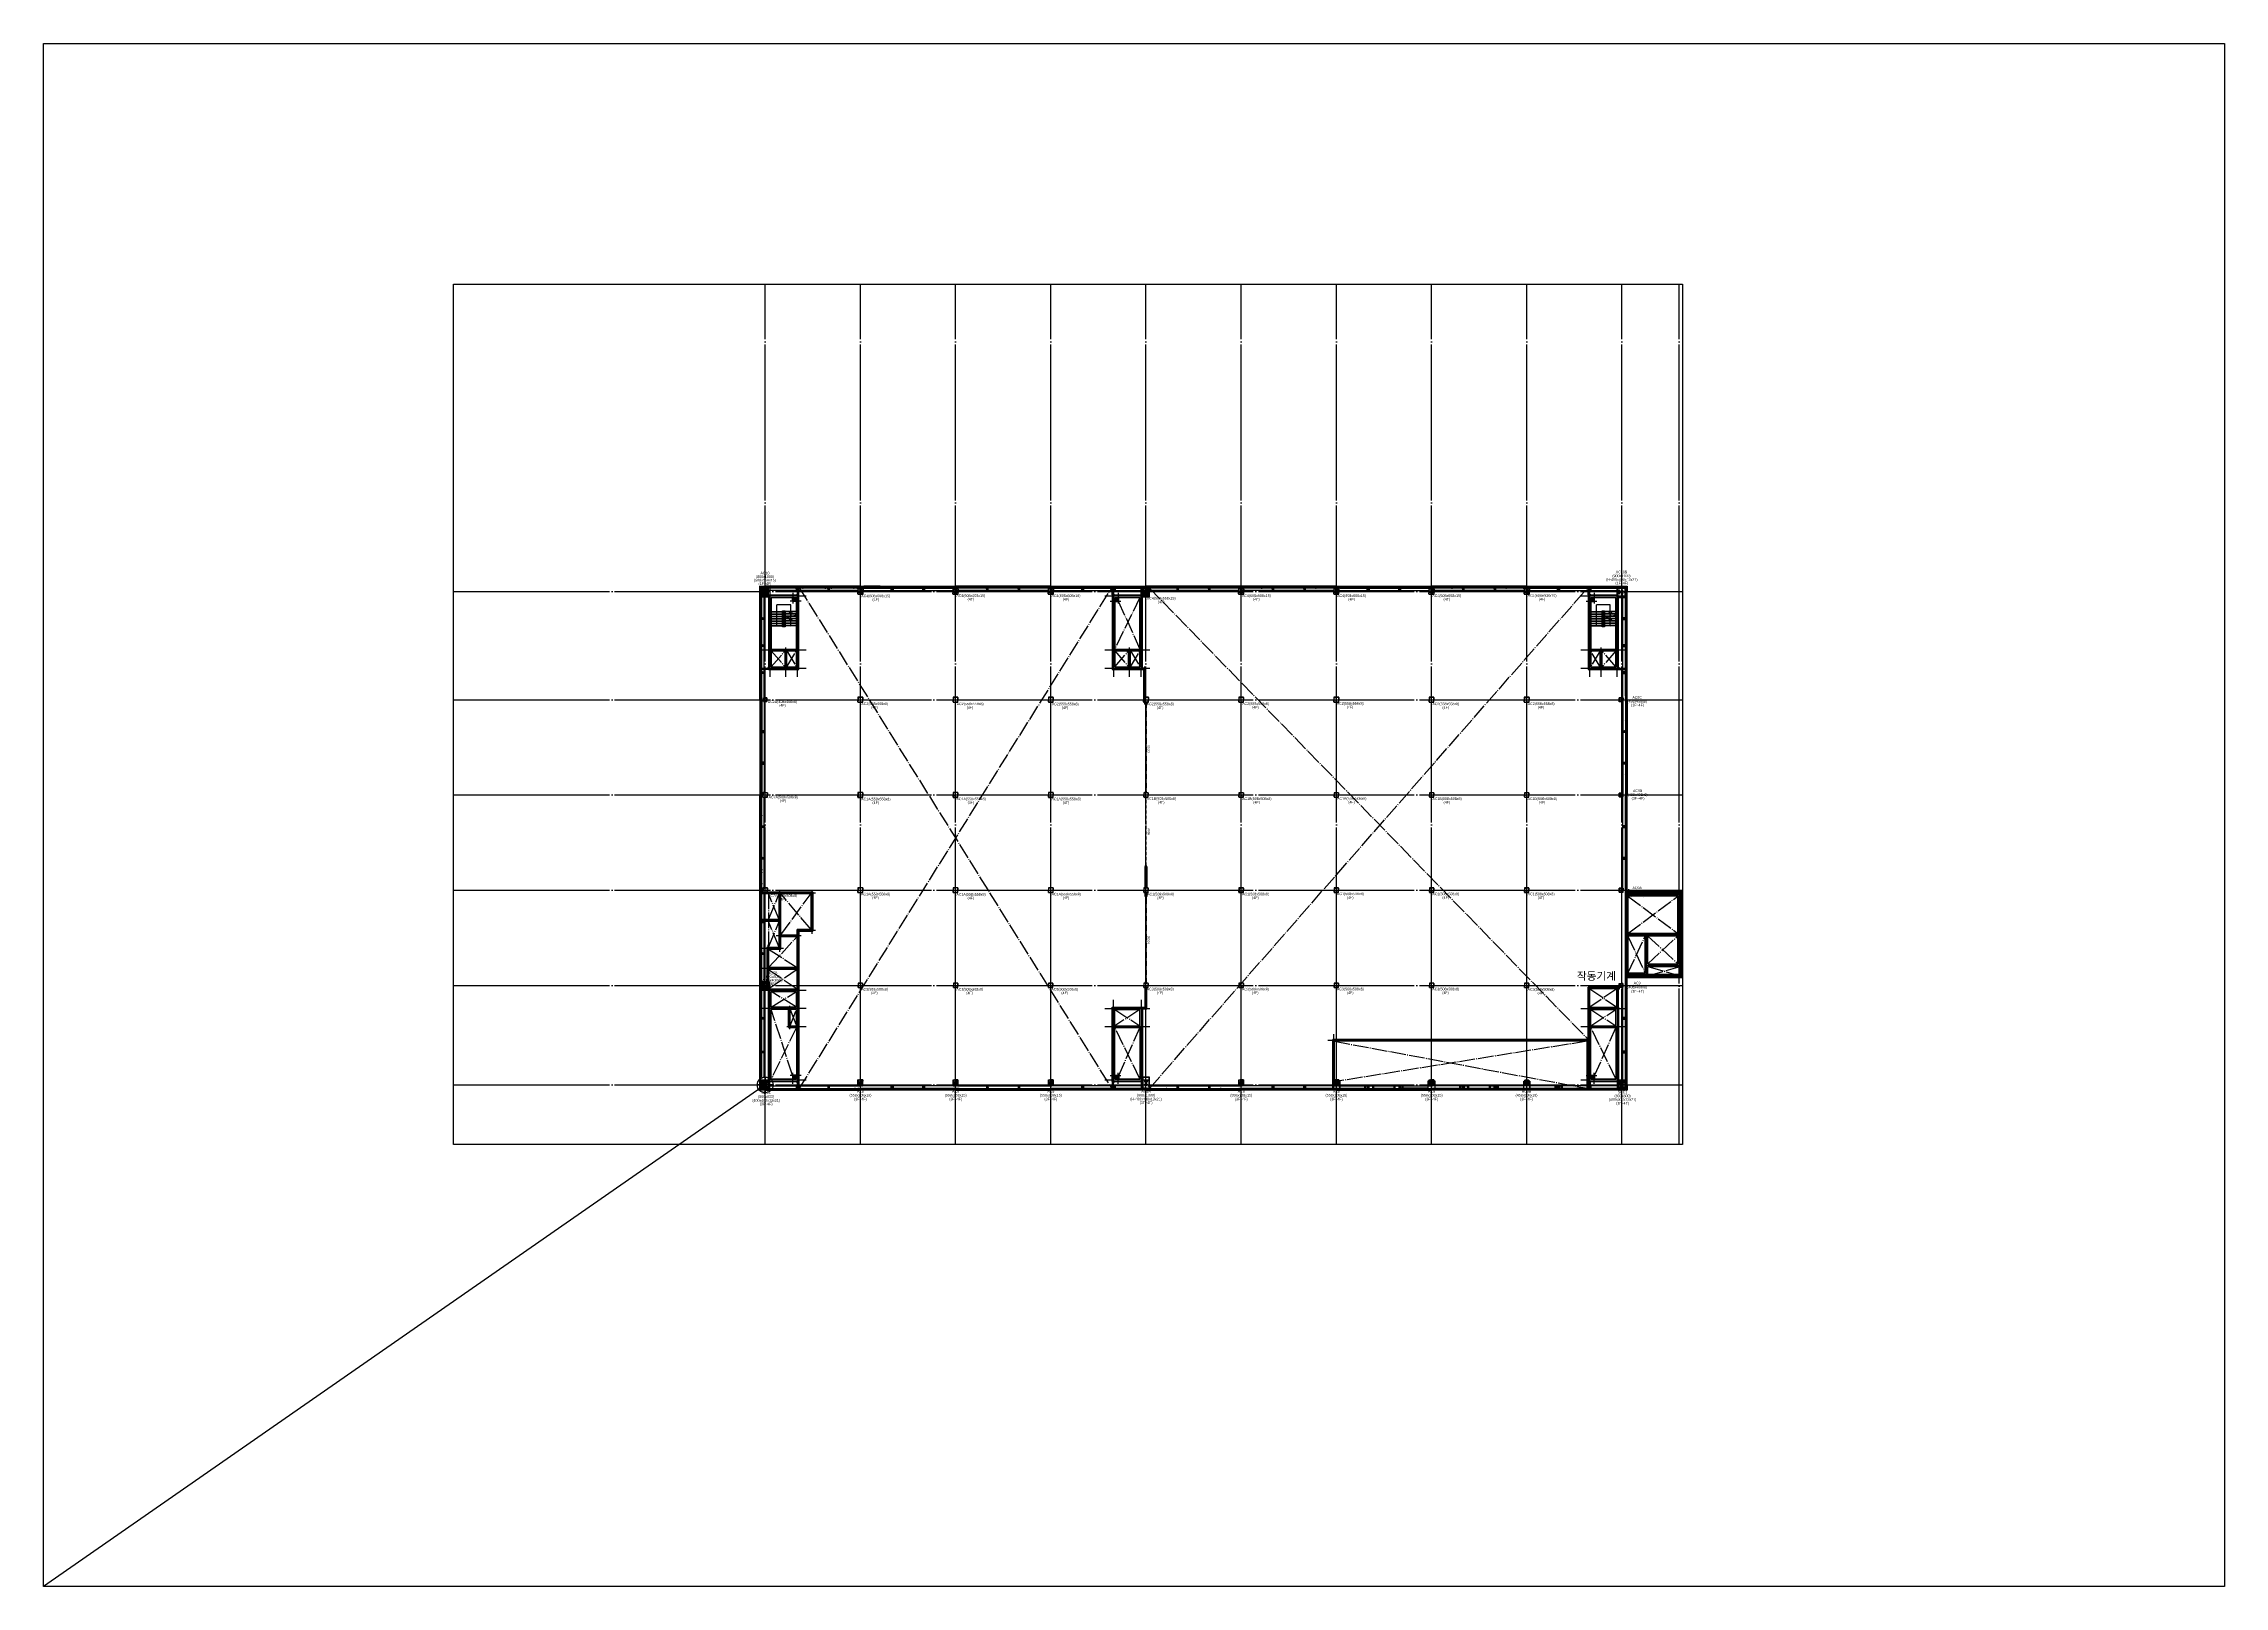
# Model space of a CAD drawing. Header units: millimetres. Extents: x -47382 to 204618, y -51045 to 127155.
import ezdxf
from ezdxf.enums import TextEntityAlignment as Align

# ---------------------------------------------------------------- set-up
doc = ezdxf.new("R2010")
doc.units = ezdxf.units.MM
doc.header["$LTSCALE"] = 300
doc.header["$MEASUREMENT"] = 0
for name, pattern in [('CEN', [62, 60, -1, 0, -1]), ('HID', [2, 1.1, -0.9]), ('STD_SHAFT', [7.3, 6, -0.5, 0.3, -0.5]), ('지상4층 평면도$0$CEN', [62, 60, -1, 0, -1])]:
    doc.linetypes.add(name, pattern=pattern)
doc.layers.get('0').update_dxf_attribs({"linetype": 'CONTINUOUS'})
doc.layers.get('Defpoints').update_dxf_attribs({"color": 153, "linetype": 'CONTINUOUS'})
for name, color, linetype in [('1', 7, 'CONTINUOUS'), ('6', 6, 'CONTINUOUS'), ('A-CEN', 1, 'CEN'), ('A-CODE-DRAIN', 6, 'CONTINUOUS'), ('A-FLOR-FLIN-TYP2', 8, 'CONTINUOUS'), ('A-FLOR-GW', 6, 'CONTINUOUS'), ('A-FLOR-OPEN-BELO', 6, 'STD_SHAFT'), ('A-FLOR-PANL', 6, 'CONTINUOUS'), ('A-FLOR-STRA-ETC', 7, 'CONTINUOUS'), ('A-FLOR-STRA-MAIN', 4, 'CONTINUOUS'), ('A-FLOR-STRA-SUB', 9, 'CONTINUOUS'), ('A-FLOR-STUD', 9, 'CONTINUOUS'), ('A-ST-AXIS-CEN', 252, 'CEN'), ('A-ST-COL', 2, 'CONTINUOUS'), ('A-ST-CONC', 2, 'CONTINUOUS'), ('A-WALL-DRY1', 7, 'CONTINUOUS'), ('Bound', 9, 'CONTINUOUS'), ('SS-PLATE', 32, 'CONTINUOUS'), ('STEEL', 2, 'CONTINUOUS'), ('XREF-PLAN$0$A-STEEL', 7, 'CONTINUOUS'), ('방화셔터', 11, 'HID'), ('지상4층 평면도$0$A-CEN', 1, '지상4층 평면도$0$CEN'), ('지상4층 평면도$0$A-WALL-DRY1', 7, 'CONTINUOUS'), ('지상4층 평면도$0$A-WALL-DRY2', 71, 'CONTINUOUS'), ('지상4층 평면도$0$저온단열', 160, 'CONTINUOUS')]:
    doc.layers.add(name, color=color, linetype=linetype)
doc.layers.add('Defpoint', color=161, linetype='CONTINUOUS', plot=False)
doc.layers.add('보조근', color=7, linetype='CONTINUOUS', lineweight=0)
doc.styles.add('SH_대대리576', font='NanumGothicBold.ttf')
doc.styles.add('XR-평면도$0$맑은고딕', font='')
doc.styles.add('돋움', font='')
doc.styles.get('XR-평면도$0$맑은고딕').set_extended_font_data('Malgun Gothic')
doc.styles.get('돋움').set_extended_font_data('Dotum')

# ---------------------------------------------------------------- blocks, each defined once
blk = doc.blocks.new('A$C4F264D33')
at = {"layer": 'A-CODE-DRAIN'}
for p, q in [((300, 150, -103000), (0, 150, -103000)), ((150, 300, -103000), (150, 0, -103000))]:
    blk.add_line(p, q, dxfattribs=at)
blk.add_circle((150, 150, -103000), 100, dxfattribs=at)
blk = doc.blocks.new('A$C5FDF183A')
at = {"layer": 'Defpoints'}
for p, q in [((1809, 904, -103000), (0, 904, -103000)), ((904, 1809, -103000), (904, 0, -103000))]:
    blk.add_line(p, q, dxfattribs=at)
blk.add_circle((904, 904, -103000), 904, dxfattribs=at)
blk = doc.blocks.new('44')
at = {"layer": 'A-CEN'}
for p, q in [((-3350, -850), (-3350, 10900)), ((-150, 10900), (-150, -850)), ((-4350, 8450), (850, 8450)), ((-4350, 6350), (850, 6350)), ((850, 150), (-4350, 150))]:
    blk.add_line(p, q, dxfattribs=at)
at = {"layer": 'A-FLOR-OPEN-BELO'}
for p, q in [((-3200, 8300), (-300, 6450)), ((-3200, 6450), (-300, 8300)), ((-300, 300), (-3200, 6250)), ((-300, 6250), (-2750, 750))]:
    blk.add_line(p, q, dxfattribs=at)
at = {"layer": 'A-ST-CONC'}
for p, q in [((-3500, 8600), (0, 8600)), ((-3500, 0), (-3500, 8600)), ((-3200, 8300), (-300, 8300)), ((-3200, 6450), (-3200, 8300)), ((-300, 6450), (-300, 8300)), ((0, 8600), (0, 0)), ((-3200, 6450), (-300, 6450)), ((-3200, 6250), (-300, 6250)), ((-3200, 300), (-3200, 6250)), ((-300, 6250), (-300, 300)), ((-3500, 0), (0, 0)), ((-3200, 300), (-300, 300))]:
    blk.add_line(p, q, dxfattribs=at)
blk = doc.blocks.new('A$C284E115B')
at = {"layer": 'A-FLOR-STUD'}
for p, q in [((2, 48, -103000), (98, 2, -103000)), ((2, 2, -103000), (98, 48, -103000))]:
    blk.add_line(p, q, dxfattribs=at)
at = {"layer": 'A-FLOR-STUD', "elevation": -103000}
for points in [[(0, 50), (100, 50), (100, 0), (0, 0)], [(2, 48), (98, 48), (98, 2), (2, 2)]]:
    blk.add_lwpolyline(points, close=True, dxfattribs=at)
blk = doc.blocks.new('BOLT')
at = {"layer": '1', "color": 251}
for p, q in [((-21, 0), (21, 0)), ((0, -21), (0, 21))]:
    blk.add_line(p, q, dxfattribs=at)
at = {"layer": '6', "color": 251}
blk.add_circle((0, 0), 11, dxfattribs=at)
blk = doc.blocks.new('WC2_BP')
at = {"layer": 'SS-PLATE', "color": 251, "ltscale": 0.05}
blk.add_lwpolyline([(-175, -100), (175, -100), (175, 100), (-175, 100)], close=True, dxfattribs=at)
at = {"linetype": 'HID', "yscale": 0.909090909090909, "zscale": 0.909090909090909}
for p, xscale in [((-75, 75), -0.909090909090909), ((75, 75), 0.909090909090909)]:
    blk.add_blockref('BOLT', p, dxfattribs=dict(at, xscale=xscale))
at = {"linetype": 'HID', "yscale": 0.909090909090909, "zscale": 0.909090909090909, "rotation": 180}
for p, xscale in [((-75, -75), 0.909090909090909), ((75, -75), -0.909090909090909)]:
    blk.add_blockref('BOLT', p, dxfattribs=dict(at, xscale=xscale))
blk = doc.blocks.new('H-300X150X6_5X9')
at = {"layer": 'Defpoint'}
for p, q in [((-3.25, 0), (3.25, 0)), ((0, -150), (0, 150))]:
    blk.add_line(p, q, dxfattribs=at)
at = {"layer": 'STEEL'}
blk.add_lwpolyline([(-75, -150), (-75, -141), (-16.25, -141, 0.414213562), (-3.25, -128), (-3.25, 128, 0.414213562), (-16.25, 141), (-75, 141), (-75, 150), (75, 150), (75, 141), (16.25, 141, 0.414213562), (3.25, 128), (3.25, -128, 0.414213562), (16.25, -141), (75, -141), (75, -150)], format="xyb", close=True, dxfattribs=at)
at = {"layer": 'SS-PLATE', "color": 251, "ltscale": 0.05, "rotation": 90}
blk.add_blockref('WC2_BP', (0, 0), dxfattribs=at)
blk = doc.blocks.new('A$C2E56680A')
blk.add_blockref('A$C284E115B', (0, 50))
at = {"layer": 'STEEL', "xscale": -1, "rotation": 90.00000000000001}
blk.add_blockref('H-300X150X6_5X9', (250, 75, -103000), dxfattribs=at)
blk = doc.blocks.new('3-11000')
at = {"layer": 'A-FLOR-FLIN-TYP2'}
for p, q in [((200, -400, -103000), (200, 11000, -103000)), ((500, 229, -103000), (500, 10796, -103000))]:
    blk.add_line(p, q, dxfattribs=at)
at = {"layer": 'A-FLOR-GW'}
for p, q in [((0, 0, -103000), (0, 11000, -103000)), ((100, 0, -103000), (100, 11000, -103000))]:
    blk.add_line(p, q, dxfattribs=at)
for p in [(100, 7250), (100, 3600)]:
    blk.add_blockref('A$C2E56680A', p)
blk = doc.blocks.new('A$C02DD68EE')
at = {"layer": 'A-FLOR-STUD'}
for p, q in [((125, 11000, -103000), (102, 10952, -103000)), ((125, 11000, -103000), (148, 10952, -103000)), ((102, 48, -103000), (125, 0, -103000)), ((148, 48, -103000), (125, 0, -103000))]:
    blk.add_line(p, q, dxfattribs=at)
at = {"layer": 'A-FLOR-STUD', "elevation": -103000}
for points in [[(100, 11000), (100, 10950), (150, 10950), (150, 11000)], [(102, 11000), (102, 10952), (148, 10952), (148, 11000)], [(150, 0), (150, 50), (100, 50), (100, 0)], [(148, 0), (148, 48), (102, 48), (102, 0)]]:
    blk.add_lwpolyline(points, dxfattribs=at)
blk.add_blockref('3-11000', (0, 0))
blk = doc.blocks.new('XREF-PLAN$0$각-100X100')
at = {"layer": 'XREF-PLAN$0$A-STEEL', "color": 1}
for p, q in [((-47.7, -47.7), (47.7, 47.7)), ((-47.7, 47.7), (47.7, -47.7))]:
    blk.add_line(p, q, dxfattribs=at)
at = {"layer": 'XREF-PLAN$0$A-STEEL'}
blk.add_lwpolyline([(-50, -50), (50, -50), (50, 50), (-50, 50)], close=True, dxfattribs=at)
at = {"layer": 'XREF-PLAN$0$A-STEEL', "color": 8}
blk.add_lwpolyline([(-47.7, -47.7), (47.7, -47.7), (47.7, 47.7), (-47.7, 47.7)], close=True, dxfattribs=at)
blk = doc.blocks.new('A$C24e0f5df')
at = {"layer": 'A-FLOR-FLIN-TYP2'}
for p, q in [((200, 400), (200, 12100)), ((500, 229), (500, 12100))]:
    blk.add_line(p, q, dxfattribs=at)
at = {"layer": 'A-FLOR-GW'}
for p, q in [((0, 0), (0, 12500)), ((100, 0), (100, 12500))]:
    blk.add_line(p, q, dxfattribs=at)
at = {"layer": 'A-FLOR-STUD'}
for p, q in [((125, 12500), (102, 12452)), ((125, 12500), (148, 12452)), ((102, 48), (125, 0)), ((148, 48), (125, 0))]:
    blk.add_line(p, q, dxfattribs=at)
for points in [[(100, 12500), (100, 12450), (150, 12450), (150, 12500)], [(102, 12500), (102, 12452), (148, 12452), (148, 12500)], [(150, 0), (150, 50), (100, 50), (100, 0)], [(148, 0), (148, 48), (102, 48), (102, 0)]]:
    blk.add_lwpolyline(points, dxfattribs=at)
for p in [(100, 9300, 103000), (100, 6175, 103000), (100, 3050, 103000)]:
    blk.add_blockref('A$C2E56680A', p)
blk = doc.blocks.new('A$Cf76505f3')
at = {"layer": 'A-FLOR-FLIN-TYP2'}
for p, q in [((200, 400), (200, 12600)), ((500, 400), (500, 11296))]:
    blk.add_line(p, q, dxfattribs=at)
at = {"layer": 'A-FLOR-GW'}
for p, q in [((0, 0), (0, 11500)), ((100, 0), (100, 11500))]:
    blk.add_line(p, q, dxfattribs=at)
for p in [(100, 7625, 103000), (100, 3725, 103000)]:
    blk.add_blockref('A$C2E56680A', p)
blk = doc.blocks.new('XR-평면도$0$8F-PLAN$0$arrow2')
at = {"color": 8}
blk.add_lwpolyline([(0, 0.9), (0.7, 0), (0, -0.9), (0.2, -1), (1, 0), (0.2, 1)], close=True, dxfattribs=at)
for points in [[(0, 0.9), (0.2, 1), (0.7, 0), (1, 0)], [(0.7, 0), (1, 0), (0, -0.9), (0.2, -1)]]:
    blk.add_solid(points, dxfattribs=at)
blk = doc.blocks.new('G$C9CE1AF61')
at = {"layer": 'A-CEN'}
for p, q in [((1000, 10300), (1000, 0)), ((4200, 0), (4200, 10300)), ((5200, 9300), (0, 9300)), ((0, 3100), (5200, 3100)), ((2850, 0), (2850, 3400)), ((0, 1000), (5200, 1000))]:
    blk.add_line(p, q, dxfattribs=at)
at = {"layer": 'A-FLOR-OPEN-BELO'}
for p, q in [((1150, 3000), (2750, 1150)), ((1150, 1150), (2750, 3000)), ((2950, 3000), (4050, 1150)), ((2950, 1150), (4050, 3000))]:
    blk.add_line(p, q, dxfattribs=at)
at = {"layer": 'A-FLOR-STRA-ETC'}
for p, q in [((3400, 8325), (1800, 8325)), ((1800, 5880), (1800, 8325)), ((3400, 7230), (3400, 8325)), ((3400, 5880), (3400, 6690))]:
    blk.add_line(p, q, dxfattribs=at)
at = {"layer": 'A-FLOR-STRA-ETC', "const_width": 75}
for points in [[(1800, 5842, -1), (1800, 5917, -1)], [(3400, 5842, -1), (3400, 5917, -1)]]:
    blk.add_lwpolyline(points, format="xyb", close=True, dxfattribs=at)
at = {"layer": 'A-FLOR-STRA-ETC'}
blk.add_lwpolyline([(2407, 6690), (3346, 6948), (3400, 6731), (3400, 7189), (3453, 6975), (4293, 7232)], dxfattribs=at)
at = {"layer": 'A-FLOR-STRA-MAIN'}
for p, q in [((2450, 7500), (1150, 7500)), ((2450, 7230), (1150, 7230)), ((2450, 6960), (1150, 6960)), ((2450, 6690), (1150, 6690)), ((2450, 6420), (1150, 6420)), ((2450, 6150), (1150, 6150)), ((2450, 5880), (1150, 5880)), ((2550, 7500), (2500, 7500)), ((2550, 7230), (2500, 7230)), ((2550, 6960), (2500, 6960)), ((2550, 6690), (2500, 6690)), ((2550, 6420), (2500, 6420)), ((2550, 6150), (2500, 6150)), ((2550, 5880), (2500, 5880)), ((2700, 7500), (2650, 7500)), ((2700, 7230), (2650, 7230)), ((2700, 6960), (2650, 6960)), ((2700, 6690), (2650, 6690)), ((2700, 6420), (2650, 6420)), ((2700, 6150), (2650, 6150)), ((2700, 5880), (2650, 5880)), ((4050, 7500), (2750, 7500)), ((4050, 7230), (2750, 7230)), ((4050, 6960), (2750, 6960)), ((4050, 6690), (2750, 6690)), ((4050, 6420), (2750, 6420)), ((4050, 6150), (2750, 6150)), ((4050, 5880), (2750, 5880))]:
    blk.add_line(p, q, dxfattribs=at)
blk.add_lwpolyline([(2550, 5880), (2650, 5880), (2650, 7500), (2550, 7500)], close=True, dxfattribs=at)
at = {"layer": 'A-FLOR-STRA-SUB'}
for points in [[(2750, 5780), (2450, 5780), (2450, 7600), (2750, 7600)], [(2700, 5830), (2500, 5830), (2500, 7550), (2700, 7550)]]:
    blk.add_lwpolyline(points, close=True, dxfattribs=at)
at = {"layer": 'A-FLOR-STRA-SUB', "color": 250}
for points in [[(2350, 7500), (2350, 7470), (1250, 7470), (1250, 7500)], [(2350, 7230), (2350, 7200), (1250, 7200), (1250, 7230)], [(2350, 6960), (2350, 6930), (1250, 6930), (1250, 6960)], [(2350, 6690), (2350, 6660), (1250, 6660), (1250, 6690)], [(2350, 6420), (2350, 6390), (1250, 6390), (1250, 6420)], [(2350, 6150), (2350, 6120), (1250, 6120), (1250, 6150)], [(2350, 5880), (2350, 5850), (1250, 5850), (1250, 5880)], [(3950, 7500), (3950, 7530), (2850, 7530), (2850, 7500)], [(3950, 7230), (3950, 7260), (2850, 7260), (2850, 7230)], [(3950, 6960), (3950, 6990), (2850, 6990), (2850, 6960)], [(3950, 6690), (3950, 6720), (2850, 6720), (2850, 6690)], [(3950, 6420), (3950, 6450), (2850, 6450), (2850, 6420)], [(3950, 6150), (3950, 6180), (2850, 6180), (2850, 6150)], [(3950, 5880), (3950, 5910), (2850, 5910), (2850, 5880)]]:
    blk.add_lwpolyline(points, dxfattribs=at)
at = {"layer": 'A-ST-CONC'}
for p, q in [((850, 9450), (4350, 9450)), ((850, 9450), (850, 850)), ((1150, 9150), (4050, 9150)), ((1150, 9150), (1150, 1150)), ((4050, 1150), (4050, 9150)), ((4350, 850), (4350, 9450)), ((850, 850), (4350, 850)), ((1150, 1150), (4050, 1150))]:
    blk.add_line(p, q, dxfattribs=at)
at = {"layer": 'A-WALL-DRY1'}
for p, q in [((1150, 3200), (4050, 3200)), ((1150, 3187), (4050, 3187)), ((1150, 3175), (4050, 3175)), ((1150, 3025), (4050, 3025)), ((1150, 3012), (4050, 3012)), ((1150, 3000), (4050, 3000)), ((2750, 1150), (2750, 3000)), ((2762, 1150), (2762, 3000)), ((2775, 1150), (2775, 3000)), ((2925, 1150), (2925, 3000)), ((2938, 1150), (2938, 3000)), ((2950, 1150), (2950, 3000))]:
    blk.add_line(p, q, dxfattribs=at)
at = {"layer": 'A-FLOR-STRA-ETC', "extrusion": (0, 0, -1), "xscale": 166.9148302599861, "yscale": 167.8920954242349, "zscale": -166.9148302599861, "rotation": 270.0000170093786}
blk.add_blockref('XR-평면도$0$8F-PLAN$0$arrow2', (-3400, 7397), dxfattribs=at)
at = {"layer": 'A-FLOR-STRA-ETC', "xscale": 166.9148302599861, "yscale": 167.8920954242349, "zscale": 166.9148302599861, "rotation": 90.00001700937857}
blk.add_blockref('XR-평면도$0$8F-PLAN$0$arrow2', (3400, 6523), dxfattribs=at)
blk = doc.blocks.new('G$CD1835787')
at = {"layer": 'A-CEN'}
for p, q in [((1000, 10300), (1000, 0)), ((4200, 0), (4200, 10300)), ((5200, 9300), (0, 9300)), ((0, 3100), (5200, 3100)), ((0, 3100), (5200, 3100)), ((2350, -11), (2350, 3389)), ((0, 1000), (5200, 1000))]:
    blk.add_line(p, q, dxfattribs=at)
at = {"layer": 'A-FLOR-OPEN-BELO'}
for p, q in [((2250, 1150), (1150, 3000)), ((2250, 3000), (1150, 1150)), ((4050, 1150), (2450, 3000)), ((4050, 3000), (2450, 1150))]:
    blk.add_line(p, q, dxfattribs=at)
at = {"layer": 'A-FLOR-STRA-ETC'}
for p, q in [((3400, 8325), (1800, 8325)), ((1800, 5880), (1800, 8325)), ((3400, 7230), (3400, 8325)), ((3400, 5880), (3400, 6690))]:
    blk.add_line(p, q, dxfattribs=at)
at = {"layer": 'A-FLOR-STRA-ETC', "const_width": 75}
for points in [[(1800, 5842, -1), (1800, 5917, -1)], [(3400, 5842, -1), (3400, 5917, -1)]]:
    blk.add_lwpolyline(points, format="xyb", close=True, dxfattribs=at)
at = {"layer": 'A-FLOR-STRA-ETC'}
blk.add_lwpolyline([(2407, 6690), (3346, 6948), (3400, 6731), (3400, 7189), (3453, 6975), (4293, 7232)], dxfattribs=at)
at = {"layer": 'A-FLOR-STRA-MAIN'}
for p, q in [((2450, 7500), (1150, 7500)), ((2450, 7230), (1150, 7230)), ((2450, 6960), (1150, 6960)), ((2450, 6690), (1150, 6690)), ((2450, 6420), (1150, 6420)), ((2450, 6150), (1150, 6150)), ((2450, 5880), (1150, 5880)), ((2550, 7500), (2500, 7500)), ((2550, 7230), (2500, 7230)), ((2550, 6960), (2500, 6960)), ((2550, 6690), (2500, 6690)), ((2550, 6420), (2500, 6420)), ((2550, 6150), (2500, 6150)), ((2550, 5880), (2500, 5880)), ((2700, 7500), (2650, 7500)), ((2700, 7230), (2650, 7230)), ((2700, 6960), (2650, 6960)), ((2700, 6690), (2650, 6690)), ((2700, 6420), (2650, 6420)), ((2700, 6150), (2650, 6150)), ((2700, 5880), (2650, 5880)), ((4050, 7500), (2750, 7500)), ((4050, 7230), (2750, 7230)), ((4050, 6960), (2750, 6960)), ((4050, 6690), (2750, 6690)), ((4050, 6420), (2750, 6420)), ((4050, 6150), (2750, 6150)), ((4050, 5880), (2750, 5880))]:
    blk.add_line(p, q, dxfattribs=at)
blk.add_lwpolyline([(2550, 5880), (2650, 5880), (2650, 7500), (2550, 7500)], close=True, dxfattribs=at)
at = {"layer": 'A-FLOR-STRA-SUB'}
for points in [[(2750, 5780), (2450, 5780), (2450, 7600), (2750, 7600)], [(2700, 5830), (2500, 5830), (2500, 7550), (2700, 7550)]]:
    blk.add_lwpolyline(points, close=True, dxfattribs=at)
at = {"layer": 'A-FLOR-STRA-SUB', "color": 250}
for points in [[(2350, 7500), (2350, 7470), (1250, 7470), (1250, 7500)], [(2350, 7230), (2350, 7200), (1250, 7200), (1250, 7230)], [(2350, 6960), (2350, 6930), (1250, 6930), (1250, 6960)], [(2350, 6690), (2350, 6660), (1250, 6660), (1250, 6690)], [(2350, 6420), (2350, 6390), (1250, 6390), (1250, 6420)], [(2350, 6150), (2350, 6120), (1250, 6120), (1250, 6150)], [(2350, 5880), (2350, 5850), (1250, 5850), (1250, 5880)], [(3950, 7500), (3950, 7530), (2850, 7530), (2850, 7500)], [(3950, 7230), (3950, 7260), (2850, 7260), (2850, 7230)], [(3950, 6960), (3950, 6990), (2850, 6990), (2850, 6960)], [(3950, 6690), (3950, 6720), (2850, 6720), (2850, 6690)], [(3950, 6420), (3950, 6450), (2850, 6450), (2850, 6420)], [(3950, 6150), (3950, 6180), (2850, 6180), (2850, 6150)], [(3950, 5880), (3950, 5910), (2850, 5910), (2850, 5880)]]:
    blk.add_lwpolyline(points, dxfattribs=at)
at = {"layer": 'A-ST-CONC'}
for p, q in [((850, 9450), (4250, 9450)), ((850, 9450), (850, 850)), ((1150, 9150), (4050, 9150)), ((1150, 9150), (1150, 1150)), ((4050, 1150), (4050, 9150)), ((4350, 850), (4350, 9150)), ((850, 850), (4350, 850)), ((1150, 1150), (4050, 1150))]:
    blk.add_line(p, q, dxfattribs=at)
at = {"layer": 'A-WALL-DRY1'}
for p, q in [((1150, 3200), (4050, 3200)), ((1150, 3187), (4050, 3187)), ((1150, 3175), (4050, 3175)), ((1150, 3025), (4050, 3025)), ((1150, 3012), (4050, 3012)), ((1150, 3000), (4050, 3000)), ((2250, 1150), (2250, 3000)), ((2262, 1150), (2262, 3000)), ((2275, 1150), (2275, 3000)), ((2425, 1150), (2425, 3000)), ((2438, 1150), (2438, 3000)), ((2450, 1150), (2450, 3000))]:
    blk.add_line(p, q, dxfattribs=at)
at = {"layer": 'A-FLOR-STRA-ETC', "extrusion": (0, 0, -1), "xscale": 166.9148302599861, "yscale": 167.8920954242349, "zscale": -166.9148302599861, "rotation": 270.0000170093786}
blk.add_blockref('XR-평면도$0$8F-PLAN$0$arrow2', (-3400, 7397), dxfattribs=at)
at = {"layer": 'A-FLOR-STRA-ETC', "xscale": 166.9148302599861, "yscale": 167.8920954242349, "zscale": 166.9148302599861, "rotation": 90.00001700937857}
blk.add_blockref('XR-평면도$0$8F-PLAN$0$arrow2', (3400, 6523), dxfattribs=at)
blk = doc.blocks.new('G$CC2124CAB')
at = {"layer": 'A-CEN'}
for p, q in [((0, 11400), (5200, 11400)), ((1000, 0), (1000, 12400)), ((4200, 12400), (4200, 0)), ((5200, 9300), (0, 9300)), ((3250, 9600), (3250, 6900)), ((2950, 7200), (5200, 7200)), ((5200, 1000), (0, 1000))]:
    blk.add_line(p, q, dxfattribs=at)
at = {"layer": 'A-FLOR-OPEN-BELO'}
for p, q in [((4050, 9450), (1150, 11250)), ((1150, 9450), (4050, 11250)), ((3600, 1600), (1150, 9150)), ((3350, 7300), (4050, 9150)), ((3350, 9150), (4050, 7300)), ((4050, 7100), (1150, 1150))]:
    blk.add_line(p, q, dxfattribs=at)
at = {"layer": 'A-ST-CONC'}
for p, q in [((850, 11550), (4350, 11550)), ((850, 850), (850, 11550)), ((1150, 9450), (1150, 11250)), ((1150, 11250), (4050, 11250)), ((4050, 9450), (4050, 11250)), ((4350, 11550), (4350, 850)), ((4050, 9450), (1150, 9450)), ((4050, 9150), (1150, 9150)), ((1150, 1150), (1150, 9150)), ((4050, 7300), (4050, 9150)), ((3150, 7300), (4050, 7300)), ((3150, 7300), (3150, 7100)), ((3150, 7100), (4050, 7100)), ((4050, 7100), (4050, 1150)), ((850, 850), (4350, 850)), ((1150, 1150), (4050, 1150))]:
    blk.add_line(p, q, dxfattribs=at)
at = {"layer": 'A-WALL-DRY1'}
for p, q in [((3150, 7300), (3150, 9150)), ((3162, 7300), (3162, 9150)), ((3175, 7300), (3175, 9150)), ((3325, 7300), (3325, 9150)), ((3337, 7300), (3337, 9150)), ((3350, 7300), (3350, 9150))]:
    blk.add_line(p, q, dxfattribs=at)
blk = doc.blocks.new('G$C5E20AAD3')
at = {"layer": 'A-CEN'}
for p, q in [((1000, 0), (1000, 10300)), ((4200, 10300), (4200, 0)), ((0, 9300), (5200, 9300)), ((0, 7200), (5200, 7200)), ((5200, 1000), (0, 1000))]:
    blk.add_line(p, q, dxfattribs=at)
at = {"layer": 'A-FLOR-OPEN-BELO'}
for p, q in [((4050, 9150), (1150, 7300)), ((1150, 9150), (4050, 7300)), ((4050, 1150), (1150, 7100)), ((4050, 7100), (1600, 1600))]:
    blk.add_line(p, q, dxfattribs=at)
at = {"layer": 'A-ST-CONC'}
for p, q in [((850, 9450), (4350, 9450)), ((850, 850), (850, 9450)), ((1150, 9150), (4050, 9150)), ((1150, 7300), (1150, 9150)), ((4050, 7300), (4050, 9150)), ((4350, 9450), (4350, 850)), ((1150, 7300), (4050, 7300)), ((1150, 7100), (4050, 7100)), ((1150, 1150), (1150, 7100)), ((4050, 7100), (4050, 1150)), ((850, 850), (4350, 850)), ((1150, 1150), (4050, 1150))]:
    blk.add_line(p, q, dxfattribs=at)
blk = doc.blocks.new('G$C5DE91E45')
at = {"layer": 'A-CEN'}
for p, q in [((177, 150), (177, 4750)), ((177, 4750), (6227, 4750)), ((6227, 4750), (6227, 150)), ((6227, 150), (177, 150))]:
    blk.add_line(p, q, dxfattribs=at)
at = {"layer": 'A-ST-CONC'}
for p, q in [((6377, 4900), (27, 4900)), ((27, 4900), (27, 0)), ((6077, 4600), (327, 4600)), ((327, 300), (327, 4600)), ((6077, 4600), (6077, 300)), ((6377, 4900), (6377, 0)), ((6377, 0), (27, 0)), ((6077, 300), (327, 300))]:
    blk.add_line(p, q, dxfattribs=at)
blk = doc.blocks.new('G$C1D2CB7AA')
at = {"layer": 'A-CEN'}
for p, q in [((1000, 10300), (1000, 0)), ((4200, 0), (4200, 10300)), ((5200, 9300), (0, 9300)), ((0, 3100), (5200, 3100)), ((0, 3100), (5200, 3100)), ((2850, 0), (2850, 3400)), ((0, 1000), (5200, 1000))]:
    blk.add_line(p, q, dxfattribs=at)
at = {"layer": 'A-FLOR-OPEN-BELO'}
for p, q in [((4050, 9150), (1150, 3200)), ((1550, 8750), (4050, 3200)), ((1150, 3000), (2750, 1150)), ((1150, 1150), (2750, 3000)), ((2950, 1150), (4050, 3000)), ((2950, 3000), (4050, 1150))]:
    blk.add_line(p, q, dxfattribs=at)
at = {"layer": 'A-ST-CONC'}
for p, q in [((850, 9450), (4350, 9450)), ((850, 9450), (850, 850)), ((1150, 9150), (4050, 9150)), ((1150, 9150), (1150, 1150)), ((4050, 1150), (4050, 9150)), ((4350, 850), (4350, 9450)), ((850, 850), (4350, 850)), ((1150, 1150), (4050, 1150))]:
    blk.add_line(p, q, dxfattribs=at)
at = {"layer": 'A-WALL-DRY1'}
for p, q in [((1150, 3200), (4050, 3200)), ((1150, 3187), (4050, 3187)), ((1150, 3175), (4050, 3175)), ((1150, 3025), (4050, 3025)), ((1150, 3012), (4050, 3012)), ((1150, 3000), (4050, 3000)), ((2750, 1150), (2750, 3000)), ((2762, 1150), (2762, 3000)), ((2775, 1150), (2775, 3000)), ((2925, 1150), (2925, 3000)), ((2938, 1150), (2938, 3000)), ((2950, 1150), (2950, 3000))]:
    blk.add_line(p, q, dxfattribs=at)
blk = doc.blocks.new('A$C6CC9239A')
at = {"layer": 'A-FLOR-STUD'}
for p, q in [((2, 2, -103000), (48, 48, -103000)), ((2, 48, -103000), (48, 2, -103000))]:
    blk.add_line(p, q, dxfattribs=at)
at = {"layer": 'A-FLOR-STUD', "elevation": -103000}
for points in [[(0, 0), (50, 0), (50, 50), (0, 50)], [(2, 2), (48, 2), (48, 48), (2, 48)]]:
    blk.add_lwpolyline(points, close=True, dxfattribs=at)
blk = doc.blocks.new('A$C53E97F43')
at = {"layer": '방화셔터'}
for p, q in [((0, 64), (0, 65)), ((0, 64), (0, 65)), ((0, 11), (0, 10)), ((0, 11), (0, 10)), ((20, 62), (20, 64)), ((20, 13), (20, 11)), ((79, 20), (82, 20)), ((79, 20), (80, 18)), ((80, 18), (79, 18)), ((79, 18), (80, 16)), ((80, 16), (79, 16)), ((79, 16), (80, 14)), ((80, 14), (79, 14)), ((79, 14), (80, 12)), ((80, 12), (79, 12)), ((79, 12), (80, 10)), ((89, 10), (80, 10)), ((82, 12), (82, 18)), ((82, 18), (87, 18)), ((87, 12), (82, 12)), ((87, 12), (87, 18)), ((88, 20), (90, 20)), ((90, 20), (89, 18)), ((89, 18), (90, 18)), ((90, 18), (89, 16)), ((89, 16), (90, 16)), ((90, 16), (89, 14)), ((89, 14), (90, 14)), ((90, 14), (89, 12)), ((89, 12), (90, 12)), ((90, 12), (89, 10))]:
    blk.add_line(p, q, dxfattribs=at)
for points in [[(0, 10), (10, 10), (10, 0), (150, 0), (150, 25), (90, 25), (90, 10), (80, 10), (80, 20), (50, 20), (50, 50), (150, 50), (150, 75), (10, 75), (10, 65), (0, 65)], [(0, 11), (11, 11), (11, 2), (148, 2), (148, 24), (91, 24), (91, 9), (78, 9), (78, 19), (48, 19), (48, 52), (148, 52), (148, 74), (11, 74), (11, 64), (0, 64)], [(20, 11), (20, 11), (0, 11), (0, 64), (20, 64)], [(20, 13), (2, 13), (2, 62), (20, 62)]]:
    blk.add_lwpolyline(points, dxfattribs=at)
for centre, radius, start, end in [((75, 41), 2, 39.97118, 180), ((74, 41), 0.5, 180, 0), ((75, 41), 1, 49.23897, 180), ((48, 21), 35.2, 358.12428, 36.69029), ((47, 16), 40, 5.83802, 42.0129), ((82, 20), 0.5, 180, 0), ((87, 20), 0.5, 180, 0)]:
    blk.add_arc(centre, radius, start, end, dxfattribs=at)
blk = doc.blocks.new('xbar')
at = {"layer": 'Defpoints'}
blk.add_lwpolyline([(-21, 21), (21, 21), (21, -21), (-21, -21)], close=True, dxfattribs=at)
at = {"layer": '보조근'}
for p, q in [((-21, -21), (21, 21)), ((-21, 21), (21, -21))]:
    blk.add_line(p, q, dxfattribs=at)
blk = doc.blocks.new('G$CDF37BB4F')
for points in [[(760, 760), (40, 760), (40, 40), (760, 40)], [(304, 410), (304, 418), (294, 418), (294, 382), (304, 382), (304, 390), (394, 390), (394, 410)], [(390, 690), (382, 690), (382, 700), (418, 700), (418, 690), (410, 690), (410, 600), (390, 600)], [(390, 110), (382, 110), (382, 100), (418, 100), (418, 110), (410, 110), (410, 200), (390, 200)], [(496, 410), (496, 418), (506, 418), (506, 382), (496, 382), (496, 390), (406, 390), (406, 410)]]:
    blk.add_lwpolyline(points, close=True)
for points in [[(254, 760), (40, 546)], [(254, 40), (40, 254)], [(546, 760), (760, 546)], [(546, 40), (760, 254)]]:
    blk.add_lwpolyline(points)
at = {"layer": 'A-ST-COL'}
blk.add_lwpolyline([(800, 800), (0, 800), (0, 0), (800, 0)], close=True, dxfattribs=at)
blk.add_lwpolyline([(200, 200), (600, 200), (600, 221), (428, 221, -0.4142136), (406, 243), (406, 557, -0.4142136), (428, 579), (600, 579), (600, 600), (200, 600), (200, 579), (372, 579, -0.4142136), (394, 557), (394, 243, -0.4142136), (372, 221), (200, 221)], format="xyb", close=True, dxfattribs=at)
at = {"layer": 'Defpoint'}
for p, q in [((800, 400), (0, 400)), ((400, 800), (400, 0))]:
    blk.add_line(p, q, dxfattribs=at)
at = {"layer": '보조근', "rotation": 89.99999999999937}
for p in [(61, 400), (400, 739), (400, 61), (739, 400)]:
    blk.add_blockref('xbar', p, dxfattribs=at)
at = {"layer": 'Defpoint', "linetype": 'Continuous', "style": 'SH_대대리576'}
for s, p in [('400x400x13x21', (155, 299)), ('SRC1 (B2~4F)', (155, 450)), ('800x800', (155, 369))]:
    blk.add_text(s, height=50, dxfattribs=at).set_placement(p, align=Align.MIDDLE_LEFT)
blk = doc.blocks.new('AC8(3~4f)')
for points in [[(22, 199), (22, 549), (37, 549), (37, 199)], [(201, 728), (401, 728), (401, 713), (201, 713)], [(401, 728), (201, 728), (201, 713), (401, 713)], [(201, 22), (401, 22), (401, 37), (201, 37)], [(401, 22), (201, 22), (201, 37), (401, 37)], [(580, 199), (580, 549), (565, 549), (565, 199)]]:
    blk.add_hatch(color=9).paths.add_polyline_path(points)
for p, q in [((37, 478), (565, 478)), ((37, 469), (565, 469)), ((37, 279), (565, 279)), ((37, 270), (565, 270)), ((222, 710), (222, 38)), ((231, 710), (231, 38)), ((371, 710), (371, 38)), ((380, 710), (380, 38))]:
    blk.add_line(p, q)
at = {"color": 8, "linetype": 'Continuous'}
for points in [[(22, 199), (22, 549), (37, 549), (37, 199)], [(201, 728), (401, 728), (401, 713), (201, 713)], [(401, 728), (201, 728), (201, 713), (401, 713)], [(201, 22), (401, 22), (401, 37), (201, 37)], [(401, 22), (201, 22), (201, 37), (401, 37)], [(580, 199), (580, 549), (565, 549), (565, 199)]]:
    blk.add_lwpolyline(points, close=True, dxfattribs=at)
at = {"layer": 'A-ST-COL'}
for p, q in [((22, 708), (22, 569)), ((22, 40), (22, 179)), ((30, 708), (30, 569)), ((30, 40), (30, 179)), ((42, 728), (181, 728)), ((42, 720), (181, 720)), ((42, 28), (181, 28)), ((42, 20), (181, 20)), ((46, 558), (77, 571)), ((46, 190), (77, 177)), ((49, 550), (80, 563)), ((49, 198), (80, 185)), ((80, 563), (77, 571)), ((80, 185), (77, 177)), ((192, 704), (179, 673)), ((187, 670), (179, 673)), ((187, 78), (179, 75)), ((192, 44), (179, 75)), ((200, 701), (187, 670)), ((200, 47), (187, 78)), ((402, 701), (415, 670)), ((402, 47), (415, 78)), ((410, 704), (423, 673)), ((410, 44), (422, 75)), ((415, 670), (423, 673)), ((415, 78), (422, 75)), ((560, 728), (421, 728)), ((560, 720), (421, 720)), ((560, 28), (421, 28)), ((560, 20), (421, 20)), ((522, 563), (525, 571)), ((553, 550), (522, 563)), ((553, 198), (522, 185)), ((522, 185), (525, 177)), ((556, 558), (525, 571)), ((556, 190), (525, 177)), ((572, 708), (572, 569)), ((572, 40), (572, 179)), ((580, 708), (580, 569)), ((580, 40), (580, 179))]:
    blk.add_line(p, q, dxfattribs=at)
for centre, radius, start, end in [((42, 708), 20, 90, 180), ((42, 569), 20, 180, 290), ((42, 179), 20, 70, 180), ((42, 40), 20, 180, 270), ((42, 708), 12, 90, 180), ((42, 569), 12, 180, 290), ((42, 179), 12, 70, 180), ((42, 40), 12, 180, 270), ((181, 708), 20, 340, 90), ((181, 708), 12, 340, 90), ((181, 40), 20, 270, 20), ((181, 40), 12, 270, 20), ((421, 708), 20, 90, 200), ((421, 40), 20, 160, 270), ((421, 708), 12, 90, 200), ((421, 40), 12, 160, 270), ((560, 569), 20, 250, 0), ((560, 179), 20, 0, 110), ((560, 569), 12, 250, 0), ((560, 179), 12, 0, 110), ((560, 708), 20, 0, 90), ((560, 708), 12, 0, 90), ((560, 40), 20, 270, 0), ((560, 40), 12, 270, 0)]:
    blk.add_arc(centre, radius, start, end, dxfattribs=at)
at = {"layer": 'Bound', "color": 9, "linetype": 'Continuous'}
for p, q in [((22, 728), (580, 728)), ((22, 20), (22, 728)), ((580, 20), (22, 20)), ((580, 728), (560, 728)), ((580, 20), (580, 728))]:
    blk.add_line(p, q, dxfattribs=at)
at = {"layer": 'Defpoint'}
for p, q in [((0, 372), (602, 372)), ((301, 0), (301, 748))]:
    blk.add_line(p, q, dxfattribs=at)
at = {"layer": 'Defpoint', "linetype": 'Continuous', "style": 'SH_대대리576'}
for s, p in [('AC8 (3~4F)', (67, 183)), ('558x708x15', (67, 102))]:
    blk.add_text(s, height=50, dxfattribs=at).set_placement(p, align=Align.MIDDLE_LEFT)
blk = doc.blocks.new('AC8A(3~4f)')
for points in [[(760, 1260), (40, 1260), (40, 40), (760, 40)], [(304, 660), (304, 668), (294, 668), (294, 634), (304, 634), (304, 642), (394, 642), (394, 660)], [(323, 940), (315, 940), (315, 950), (350, 950), (350, 940), (342, 940), (342, 850), (323, 850)], [(323, 360), (315, 360), (315, 350), (350, 350), (350, 360), (342, 360), (342, 450), (323, 450)], [(496, 660), (496, 668), (506, 668), (506, 634), (496, 634), (496, 642), (406, 642), (406, 660)], [(476, 940), (484, 940), (484, 950), (449, 950), (449, 940), (457, 940), (457, 850), (476, 850)], [(476, 360), (484, 360), (484, 350), (449, 350), (449, 360), (457, 360), (457, 450), (476, 450)]]:
    blk.add_lwpolyline(points, close=True)
at = {"color": 2, "linetype": 'Continuous'}
blk.add_lwpolyline([(406, 807, -0.4142136), (428, 829), (600, 829), (600, 850), (200, 850), (200, 829), (372, 829, -0.4142136), (394, 807), (394, 493, -0.4142136), (372, 471), (200, 471), (200, 450), (600, 450), (600, 471), (428, 471, -0.4142136), (406, 493)], format="xyb", close=True, dxfattribs=at)
at = {"layer": 'A-ST-COL'}
blk.add_lwpolyline([(800, 1300), (0, 1300), (0, 0), (800, 0)], close=True, dxfattribs=at)
at = {"layer": '보조근', "xscale": -1, "rotation": 270.0000000000006}
for p in [(61, 850), (61, 450)]:
    blk.add_blockref('xbar', p, dxfattribs=at)
at = {"layer": '보조근', "rotation": 89.99999999999937}
for p in [(400, 1239), (400, 61), (739, 850), (739, 450)]:
    blk.add_blockref('xbar', p, dxfattribs=at)
at = {"layer": 'Defpoint', "linetype": 'Continuous', "style": 'SH_대대리576'}
for s, p in [('AC8A (3~4F)', (72, 293)), ('800x1300', (72, 212)), ('H-400x400x13x21', (72, 142))]:
    blk.add_text(s, height=50, dxfattribs=at).set_placement(p, align=Align.MIDDLE_LEFT)
blk = doc.blocks.new('AC8B(3~4f)')
for points in [[(22, 401), (22, 251), (40, 251), (40, 401)], [(480, 251), (480, 401), (462, 401), (462, 251)]]:
    blk.add_hatch(color=9).paths.add_polyline_path(points)
for p, q in [((35, 400), (467, 400)), ((35, 391), (467, 391)), ((35, 261), (467, 261)), ((35, 252), (467, 252)), ((172, 623), (172, 29)), ((181, 623), (181, 29)), ((321, 623), (321, 29)), ((330, 623), (330, 29))]:
    blk.add_line(p, q)
at = {"color": 8, "linetype": 'Continuous'}
for points in [[(22, 401), (22, 251), (40, 251), (40, 401)], [(480, 251), (480, 401), (462, 401), (462, 251)]]:
    blk.add_lwpolyline(points, close=True, dxfattribs=at)
at = {"layer": 'A-ST-COL'}
for points in [[(242, 606), (231, 575), (238, 572), (250, 603, 0.5205671), (231, 630), (42, 630, 0.4142136), (22, 610), (22, 421, 0.5205671), (49, 402), (80, 414), (77, 421), (46, 410, -0.5205671), (30, 421), (30, 610, -0.4142136), (42, 622), (231, 622, -0.5205671)], [(242, 46), (231, 77), (238, 80), (250, 49, -0.5205671), (231, 22), (42, 22, -0.4142136), (22, 42), (22, 231, -0.5205671), (49, 250), (80, 238), (77, 231), (46, 242, 0.5205671), (30, 231), (30, 42, 0.4142136), (42, 30), (231, 30, 0.5205671)], [(260, 606), (271, 575), (264, 572), (252, 603, -0.5205671), (271, 630), (460, 630, -0.4142136), (480, 610), (480, 421, -0.5205671), (453, 402), (422, 414), (425, 421), (456, 410, 0.5205671), (472, 421), (472, 610, 0.4142136), (460, 622), (271, 622, 0.5205671)], [(260, 46), (271, 77), (264, 80), (252, 49, 0.5205671), (271, 22), (460, 22, 0.4142136), (480, 42), (480, 231, 0.5205671), (453, 250), (422, 238), (425, 231), (456, 242, -0.5205671), (472, 231), (472, 42, -0.4142136), (460, 30), (271, 30, -0.5205671)]]:
    blk.add_lwpolyline(points, format="xyb", close=True, dxfattribs=at)
at = {"layer": 'Bound', "color": 9, "linetype": 'Continuous'}
for p, q in [((22, 630), (480, 630)), ((22, 630), (22, 22)), ((22, 22), (480, 22)), ((480, 22), (480, 630))]:
    blk.add_line(p, q, dxfattribs=at)
at = {"layer": 'Defpoint'}
for p, q in [((0, 326), (502, 326)), ((251, 0), (251, 652))]:
    blk.add_line(p, q, dxfattribs=at)
at = {"layer": 'Defpoint', "linetype": 'Continuous', "style": 'SH_대대리576'}
for s, p in [('AC8B (3~4F)', (41, 171)), ('458x608x18', (41, 90))]:
    blk.add_text(s, height=50, dxfattribs=at).set_placement(p, align=Align.MIDDLE_LEFT)
blk = doc.blocks.new('AC9(3~4f)')
at = {"layer": 'A-ST-COL'}
for points in [[(42, 422, 0.4142136), (30, 410), (30, 246, 0.5205671), (46, 235), (77, 246), (80, 239), (49, 227, -0.5205671), (22, 246), (22, 410, -0.4142136), (42, 430), (206, 430, -0.5205671), (225, 403), (213, 372), (206, 375), (217, 406, 0.5205671), (206, 422)], [(42, 30, -0.4142136), (30, 42), (30, 206, -0.5205671), (46, 217), (77, 206), (80, 213), (49, 225, 0.5205671), (22, 206), (22, 42, 0.4142136), (42, 22), (206, 22, 0.5205671), (225, 49), (213, 80), (206, 77), (217, 46, -0.5205671), (206, 30)], [(410, 422, -0.4142136), (422, 410), (422, 246, -0.5205671), (406, 235), (375, 246), (372, 239), (403, 227, 0.5205671), (430, 246), (430, 410, 0.4142136), (410, 430), (246, 430, 0.5205671), (227, 403), (239, 372), (246, 375), (235, 406, -0.5205671), (246, 422)], [(410, 30, 0.4142136), (422, 42), (422, 206, 0.5205671), (406, 217), (375, 206), (372, 213), (403, 225, -0.5205671), (430, 206), (430, 42, -0.4142136), (410, 22), (246, 22, -0.5205671), (227, 49), (239, 80), (246, 77), (235, 46, 0.5205671), (246, 30)]]:
    blk.add_lwpolyline(points, format="xyb", close=True, dxfattribs=at)
at = {"layer": 'Bound', "color": 9, "linetype": 'Continuous'}
for p, q in [((22, 22), (22, 430)), ((22, 430), (430, 430)), ((22, 22), (430, 22)), ((430, 430), (430, 22))]:
    blk.add_line(p, q, dxfattribs=at)
at = {"layer": 'Defpoint'}
for p, q in [((0, 226), (452, 226)), ((226, 0), (226, 452))]:
    blk.add_line(p, q, dxfattribs=at)
at = {"layer": 'Defpoint', "linetype": 'Continuous', "style": 'SH_대대리576'}
for s, p in [('AC9 (3~4F)', (51, 165)), ('408x408x8', (51, 84))]:
    blk.add_text(s, height=50, dxfattribs=at).set_placement(p, align=Align.MIDDLE_LEFT)
blk = doc.blocks.new('AC9A(3~4f)')
at = {"layer": 'A-ST-COL'}
for points in [[(265, 479), (254, 448), (261, 445), (273, 476, 0.5205671), (254, 503), (65, 503, 0.4142136), (45, 483), (45, 294, 0.5205671), (72, 275), (103, 287), (100, 294), (69, 283, -0.5205671), (53, 294), (53, 483, -0.4142136), (65, 495), (254, 495, -0.5205671)], [(265, 69), (254, 100), (261, 103), (273, 72, -0.5205671), (254, 45), (65, 45, -0.4142136), (45, 65), (45, 254, -0.5205671), (72, 273), (103, 261), (100, 254), (69, 265, 0.5205671), (53, 254), (53, 65, 0.4142136), (65, 53), (254, 53, 0.5205671)], [(283, 479), (294, 448), (287, 445), (275, 476, -0.5205671), (294, 503), (483, 503, -0.4142136), (503, 483), (503, 294, -0.5205671), (476, 275), (445, 287), (448, 294), (479, 283, 0.5205671), (495, 294), (495, 483, 0.4142136), (483, 495), (294, 495, 0.5205671)], [(283, 69), (294, 100), (287, 103), (275, 72, 0.5205671), (294, 45), (483, 45, 0.4142136), (503, 65), (503, 254, 0.5205671), (476, 273), (445, 261), (448, 254), (479, 265, -0.5205671), (495, 254), (495, 65, -0.4142136), (483, 53), (294, 53, -0.5205671)]]:
    blk.add_lwpolyline(points, format="xyb", close=True, dxfattribs=at)
at = {"layer": 'Bound', "color": 9, "linetype": 'Continuous'}
for p, q in [((45, 503), (503, 503)), ((45, 45), (45, 503)), ((503, 45), (45, 45)), ((503, 45), (503, 503))]:
    blk.add_line(p, q, dxfattribs=at)
at = {"layer": 'Defpoint'}
for p, q in [((0, 274), (548, 274)), ((274, 0), (274, 548))]:
    blk.add_line(p, q, dxfattribs=at)
at = {"layer": 'Defpoint', "linetype": 'Continuous', "style": 'SH_대대리576'}
for s, p in [('AC9A (3~4F)', (77, 193)), ('458x458x8', (77, 112))]:
    blk.add_text(s, height=50, dxfattribs=at).set_placement(p, align=Align.MIDDLE_LEFT)
blk = doc.blocks.new('AC9B(3~4f)')
at = {"layer": 'A-ST-COL'}
for points in [[(42, 422, 0.4142136), (30, 410), (30, 246, 0.5205671), (46, 235), (77, 246), (80, 239), (49, 227, -0.5205671), (22, 246), (22, 410, -0.4142136), (42, 430), (206, 430, -0.5205671), (225, 403), (213, 372), (206, 375), (217, 406, 0.5205671), (206, 422)], [(42, 30, -0.4142136), (30, 42), (30, 206, -0.5205671), (46, 217), (77, 206), (80, 213), (49, 225, 0.5205671), (22, 206), (22, 42, 0.4142136), (42, 22), (206, 22, 0.5205671), (225, 49), (213, 80), (206, 77), (217, 46, -0.5205671), (206, 30)], [(410, 422, -0.4142136), (422, 410), (422, 246, -0.5205671), (406, 235), (375, 246), (372, 239), (403, 227, 0.5205671), (430, 246), (430, 410, 0.4142136), (410, 430), (246, 430, 0.5205671), (227, 403), (239, 372), (246, 375), (235, 406, -0.5205671), (246, 422)], [(410, 30, 0.4142136), (422, 42), (422, 206, 0.5205671), (406, 217), (375, 206), (372, 213), (403, 225, -0.5205671), (430, 206), (430, 42, -0.4142136), (410, 22), (246, 22, -0.5205671), (227, 49), (239, 80), (246, 77), (235, 46, 0.5205671), (246, 30)]]:
    blk.add_lwpolyline(points, format="xyb", close=True, dxfattribs=at)
at = {"layer": 'Bound', "color": 9, "linetype": 'Continuous'}
for p, q in [((430, 430), (22, 430)), ((22, 22), (22, 430)), ((22, 22), (430, 22)), ((430, 430), (430, 22))]:
    blk.add_line(p, q, dxfattribs=at)
at = {"layer": 'Defpoint'}
for p, q in [((0, 226), (452, 226)), ((226, 0), (226, 452))]:
    blk.add_line(p, q, dxfattribs=at)
at = {"layer": 'Defpoint', "linetype": 'Continuous', "style": 'SH_대대리576'}
for s, p in [('AC9B (3~4F)', (49, 156)), ('408x408x8', (49, 75))]:
    blk.add_text(s, height=50, dxfattribs=at).set_placement(p, align=Align.MIDDLE_LEFT)
blk = doc.blocks.new('AC9C(1~4f)')
at = {"layer": 'A-ST-COL'}
for points in [[(265, 479), (254, 448), (261, 445), (273, 476, 0.5205671), (254, 503), (65, 503, 0.4142136), (45, 483), (45, 294, 0.5205671), (72, 275), (103, 287), (100, 294), (69, 283, -0.5205671), (53, 294), (53, 483, -0.4142136), (65, 495), (254, 495, -0.5205671)], [(265, 69), (254, 100), (261, 103), (273, 72, -0.5205671), (254, 45), (65, 45, -0.4142136), (45, 65), (45, 254, -0.5205671), (72, 273), (103, 261), (100, 254), (69, 265, 0.5205671), (53, 254), (53, 65, 0.4142136), (65, 53), (254, 53, 0.5205671)], [(283, 479), (294, 448), (287, 445), (275, 476, -0.5205671), (294, 503), (483, 503, -0.4142136), (503, 483), (503, 294, -0.5205671), (476, 275), (445, 287), (448, 294), (479, 283, 0.5205671), (495, 294), (495, 483, 0.4142136), (483, 495), (294, 495, 0.5205671)], [(283, 69), (294, 100), (287, 103), (275, 72, 0.5205671), (294, 45), (483, 45, 0.4142136), (503, 65), (503, 254, 0.5205671), (476, 273), (445, 261), (448, 254), (479, 265, -0.5205671), (495, 254), (495, 65, -0.4142136), (483, 53), (294, 53, -0.5205671)]]:
    blk.add_lwpolyline(points, format="xyb", close=True, dxfattribs=at)
at = {"layer": 'Bound', "color": 9, "linetype": 'Continuous'}
for p, q in [((45, 503), (503, 503)), ((45, 45), (45, 503)), ((503, 45), (45, 45)), ((503, 45), (503, 503))]:
    blk.add_line(p, q, dxfattribs=at)
at = {"layer": 'Defpoint'}
for p, q in [((0, 274), (548, 274)), ((274, 0), (274, 548))]:
    blk.add_line(p, q, dxfattribs=at)
at = {"layer": 'Defpoint', "linetype": 'Continuous', "style": 'SH_대대리576'}
for s, p in [('AC9C (1~4F)', (70, 178)), ('458x458x8', (70, 97))]:
    blk.add_text(s, height=50, dxfattribs=at).set_placement(p, align=Align.MIDDLE_LEFT)
blk = doc.blocks.new('AC10B(1~4f)')
for points in [[(1060, -60), (1060, 760), (40, 760), (40, -60)], [(354, 310), (354, 318), (344, 318), (344, 284), (354, 284), (354, 292), (444, 292), (444, 310)], [(373, 590), (365, 590), (365, 600), (400, 600), (400, 590), (392, 590), (392, 500), (373, 500)], [(373, 10), (365, 10), (365, 0), (400, 0), (400, 10), (392, 10), (392, 100), (373, 100)], [(546, 310), (546, 318), (556, 318), (556, 284), (546, 284), (546, 292), (456, 292), (456, 310)], [(526, 590), (534, 590), (534, 600), (499, 600), (499, 590), (507, 590), (507, 500), (526, 500)], [(526, 10), (534, 10), (534, 0), (499, 0), (499, 10), (507, 10), (507, 100), (526, 100)]]:
    blk.add_lwpolyline(points, close=True)
at = {"color": 2, "linetype": 'Continuous'}
blk.add_lwpolyline([(456, 457, -0.4142136), (478, 479), (650, 479), (650, 500), (250, 500), (250, 479), (422, 479, -0.4142136), (444, 457), (444, 143, -0.4142136), (422, 121), (250, 121), (250, 100), (650, 100), (650, 121), (478, 121, -0.4142136), (456, 143)], format="xyb", close=True, dxfattribs=at)
at = {"layer": 'A-ST-COL'}
blk.add_lwpolyline([(1100, -100), (1100, 800), (0, 800), (0, -100)], close=True, dxfattribs=at)
at = {"layer": '보조근'}
for p in [(61, 400), (550, 739), (1039, 400), (550, -39)]:
    blk.add_blockref('xbar', p, dxfattribs=at)
at = {"layer": 'Defpoint', "linetype": 'Continuous', "style": 'SH_대대리576'}
for s, p in [('AC10B (1~4F)', (303, 356)), ('800x1100', (303, 275)), ('H-400x400x13x21', (303, 205))]:
    blk.add_text(s, height=50, dxfattribs=at).set_placement(p, align=Align.MIDDLE_LEFT)
blk = doc.blocks.new('AC3(4f)')
at = {"layer": 'A-ST-COL'}
for p, q in [((20, 508), (20, 294)), ((20, 40), (20, 254)), ((28, 508), (28, 294)), ((28, 40), (28, 254)), ((40, 528), (254, 528)), ((40, 520), (254, 520)), ((40, 28), (254, 28)), ((40, 20), (254, 20)), ((44, 283), (75, 296)), ((44, 265), (75, 252)), ((47, 275), (78, 288)), ((47, 273), (78, 260)), ((78, 288), (75, 296)), ((78, 260), (75, 252)), ((265, 504), (252, 473)), ((260, 470), (252, 473)), ((260, 78), (252, 75)), ((265, 44), (252, 75)), ((273, 501), (260, 470)), ((273, 47), (260, 78)), ((275, 501), (288, 470)), ((275, 47), (288, 78)), ((283, 504), (296, 473)), ((283, 44), (296, 75)), ((288, 470), (296, 473)), ((288, 78), (296, 75)), ((508, 528), (294, 528)), ((508, 520), (294, 520)), ((508, 28), (294, 28)), ((508, 20), (294, 20)), ((470, 288), (473, 296)), ((501, 275), (470, 288)), ((501, 273), (470, 260)), ((470, 260), (473, 252)), ((504, 283), (473, 296)), ((504, 265), (473, 252)), ((520, 508), (520, 294)), ((520, 40), (520, 254)), ((528, 508), (528, 294)), ((528, 40), (528, 254))]:
    blk.add_line(p, q, dxfattribs=at)
for centre, radius, start, end in [((40, 508), 20, 90, 180), ((40, 294), 20, 180, 290), ((40, 254), 20, 70, 180), ((40, 40), 20, 180, 270), ((40, 508), 12, 90, 180), ((40, 294), 12, 180, 290), ((40, 254), 12, 70, 180), ((40, 40), 12, 180, 270), ((254, 508), 20, 340, 90), ((254, 508), 12, 340, 90), ((254, 40), 20, 270, 20), ((254, 40), 12, 270, 20), ((294, 508), 20, 90, 200), ((294, 40), 20, 160, 270), ((294, 508), 12, 90, 200), ((294, 40), 12, 160, 270), ((508, 294), 20, 250, 0), ((508, 254), 20, 0, 110), ((508, 294), 12, 250, 0), ((508, 254), 12, 0, 110), ((508, 508), 20, 0, 90), ((508, 508), 12, 0, 90), ((508, 40), 20, 270, 0), ((508, 40), 12, 270, 0)]:
    blk.add_arc(centre, radius, start, end, dxfattribs=at)
at = {"layer": 'Bound', "color": 9, "linetype": 'Continuous'}
for p, q in [((528, 528), (20, 528)), ((20, 528), (20, 20)), ((20, 20), (528, 20)), ((528, 20), (528, 528))]:
    blk.add_line(p, q, dxfattribs=at)
at = {"layer": 'Defpoint'}
for p, q in [((0, 274), (548, 274)), ((274, 0), (274, 548))]:
    blk.add_line(p, q, dxfattribs=at)
at = {"layer": 'Defpoint', "linetype": 'Continuous', "style": 'SH_대대리576'}
for s, p in [('AC3 (4F)', (55, 177)), ('508x508x8', (55, 96))]:
    blk.add_text(s, height=50, dxfattribs=at).set_placement(p, align=Align.MIDDLE_LEFT)
blk = doc.blocks.new('AC1 (4f)')
at = {"layer": 'A-ST-COL'}
for p, q in [((20, 508), (20, 294)), ((20, 40), (20, 254)), ((28, 508), (28, 294)), ((28, 40), (28, 254)), ((40, 528), (254, 528)), ((40, 520), (254, 520)), ((40, 28), (254, 28)), ((40, 20), (254, 20)), ((44, 283), (75, 296)), ((44, 265), (75, 252)), ((47, 275), (78, 288)), ((47, 273), (78, 260)), ((78, 288), (75, 296)), ((78, 260), (75, 252)), ((265, 504), (252, 473)), ((260, 470), (252, 473)), ((260, 78), (252, 75)), ((265, 44), (252, 75)), ((273, 501), (260, 470)), ((273, 47), (260, 78)), ((275, 501), (288, 470)), ((275, 47), (288, 78)), ((283, 504), (296, 473)), ((283, 44), (296, 75)), ((288, 470), (296, 473)), ((288, 78), (296, 75)), ((508, 528), (294, 528)), ((508, 520), (294, 520)), ((508, 28), (294, 28)), ((508, 20), (294, 20)), ((470, 288), (473, 296)), ((501, 275), (470, 288)), ((501, 273), (470, 260)), ((470, 260), (473, 252)), ((504, 283), (473, 296)), ((504, 265), (473, 252)), ((520, 508), (520, 294)), ((520, 40), (520, 254)), ((528, 508), (528, 294)), ((528, 40), (528, 254))]:
    blk.add_line(p, q, dxfattribs=at)
for centre, radius, start, end in [((40, 508), 20, 90, 180), ((40, 294), 20, 180, 290), ((40, 254), 20, 70, 180), ((40, 40), 20, 180, 270), ((40, 508), 12, 90, 180), ((40, 294), 12, 180, 290), ((40, 254), 12, 70, 180), ((40, 40), 12, 180, 270), ((254, 508), 20, 340, 90), ((254, 508), 12, 340, 90), ((254, 40), 20, 270, 20), ((254, 40), 12, 270, 20), ((294, 508), 20, 90, 200), ((294, 40), 20, 160, 270), ((294, 508), 12, 90, 200), ((294, 40), 12, 160, 270), ((508, 294), 20, 250, 0), ((508, 254), 20, 0, 110), ((508, 294), 12, 250, 0), ((508, 254), 12, 0, 110), ((508, 508), 20, 0, 90), ((508, 508), 12, 0, 90), ((508, 40), 20, 270, 0), ((508, 40), 12, 270, 0)]:
    blk.add_arc(centre, radius, start, end, dxfattribs=at)
at = {"layer": 'Bound', "color": 9, "linetype": 'Continuous'}
for p, q in [((528, 528), (20, 528)), ((20, 528), (20, 20)), ((20, 20), (528, 20)), ((528, 20), (528, 528))]:
    blk.add_line(p, q, dxfattribs=at)
at = {"layer": 'Defpoint'}
for p, q in [((0, 274), (548, 274)), ((274, 0), (274, 548))]:
    blk.add_line(p, q, dxfattribs=at)
at = {"layer": 'Defpoint', "linetype": 'Continuous', "style": 'SH_대대리576'}
for s, p in [('AC1 (4F)', (56, 181)), ('508x508x8', (56, 100))]:
    blk.add_text(s, height=50, dxfattribs=at).set_placement(p, align=Align.MIDDLE_LEFT)
blk = doc.blocks.new('AC1A (4f)')
at = {"layer": 'A-ST-COL'}
for p, q in [((20, 558), (20, 319)), ((20, 40), (20, 279)), ((28, 558), (28, 319)), ((28, 40), (28, 279)), ((40, 578), (279, 578)), ((40, 570), (279, 570)), ((40, 28), (279, 28)), ((40, 20), (279, 20)), ((44, 308), (75, 321)), ((44, 290), (75, 277)), ((47, 300), (78, 313)), ((47, 298), (78, 285)), ((78, 313), (75, 321)), ((78, 285), (75, 277)), ((290, 554), (277, 523)), ((285, 520), (277, 523)), ((285, 78), (277, 75)), ((290, 44), (277, 75)), ((298, 551), (285, 520)), ((298, 47), (285, 78)), ((300, 551), (313, 520)), ((300, 47), (313, 78)), ((308, 554), (321, 523)), ((308, 44), (321, 75)), ((313, 520), (321, 523)), ((313, 78), (321, 75)), ((558, 578), (319, 578)), ((558, 570), (319, 570)), ((558, 28), (319, 28)), ((558, 20), (319, 20)), ((520, 313), (523, 321)), ((551, 300), (520, 313)), ((551, 298), (520, 285)), ((520, 285), (523, 277)), ((554, 308), (523, 321)), ((554, 290), (523, 277)), ((570, 558), (570, 319)), ((570, 40), (570, 279)), ((578, 558), (578, 319)), ((578, 40), (578, 279))]:
    blk.add_line(p, q, dxfattribs=at)
for centre, radius, start, end in [((40, 558), 20, 90, 180), ((40, 319), 20, 180, 290), ((40, 279), 20, 70, 180), ((40, 40), 20, 180, 270), ((40, 558), 12, 90, 180), ((40, 319), 12, 180, 290), ((40, 279), 12, 70, 180), ((40, 40), 12, 180, 270), ((279, 558), 20, 340, 90), ((279, 558), 12, 340, 90), ((279, 40), 20, 270, 20), ((279, 40), 12, 270, 20), ((319, 558), 20, 90, 200), ((319, 40), 20, 160, 270), ((319, 558), 12, 90, 200), ((319, 40), 12, 160, 270), ((558, 319), 20, 250, 0), ((558, 279), 20, 0, 110), ((558, 319), 12, 250, 0), ((558, 279), 12, 0, 110), ((558, 558), 20, 0, 90), ((558, 558), 12, 0, 90), ((558, 40), 20, 270, 0), ((558, 40), 12, 270, 0)]:
    blk.add_arc(centre, radius, start, end, dxfattribs=at)
at = {"layer": 'Bound', "color": 9, "linetype": 'Continuous'}
for p, q in [((578, 578), (20, 578)), ((20, 578), (20, 20)), ((20, 20), (578, 20)), ((578, 20), (578, 578))]:
    blk.add_line(p, q, dxfattribs=at)
at = {"layer": 'Defpoint'}
for p, q in [((0, 299), (598, 299)), ((299, 0), (299, 598))]:
    blk.add_line(p, q, dxfattribs=at)
at = {"layer": 'Defpoint', "linetype": 'Continuous', "style": 'SH_대대리576'}
for s, p in [('AC1A (4F)', (62, 179)), ('558x558x8', (62, 98))]:
    blk.add_text(s, height=50, dxfattribs=at).set_placement(p, align=Align.MIDDLE_LEFT)
blk = doc.blocks.new('AC1B(4f)')
at = {"layer": 'A-ST-COL'}
for p, q in [((20, 508), (20, 294)), ((20, 40), (20, 254)), ((28, 508), (28, 294)), ((28, 40), (28, 254)), ((40, 528), (254, 528)), ((40, 520), (254, 520)), ((40, 28), (254, 28)), ((40, 20), (254, 20)), ((44, 283), (75, 296)), ((44, 265), (75, 252)), ((47, 275), (78, 288)), ((47, 273), (78, 260)), ((78, 288), (75, 296)), ((78, 260), (75, 252)), ((265, 504), (252, 473)), ((260, 470), (252, 473)), ((260, 78), (252, 75)), ((265, 44), (252, 75)), ((273, 501), (260, 470)), ((273, 47), (260, 78)), ((275, 501), (288, 470)), ((275, 47), (288, 78)), ((283, 504), (296, 473)), ((283, 44), (296, 75)), ((288, 470), (296, 473)), ((288, 78), (296, 75)), ((508, 528), (294, 528)), ((508, 520), (294, 520)), ((508, 28), (294, 28)), ((508, 20), (294, 20)), ((470, 288), (473, 296)), ((501, 275), (470, 288)), ((501, 273), (470, 260)), ((470, 260), (473, 252)), ((504, 283), (473, 296)), ((504, 265), (473, 252)), ((520, 508), (520, 294)), ((520, 40), (520, 254)), ((528, 508), (528, 294)), ((528, 40), (528, 254))]:
    blk.add_line(p, q, dxfattribs=at)
for centre, radius, start, end in [((40, 508), 20, 90, 180), ((40, 294), 20, 180, 290), ((40, 254), 20, 70, 180), ((40, 40), 20, 180, 270), ((40, 508), 12, 90, 180), ((40, 294), 12, 180, 290), ((40, 254), 12, 70, 180), ((40, 40), 12, 180, 270), ((254, 508), 20, 340, 90), ((254, 508), 12, 340, 90), ((254, 40), 20, 270, 20), ((254, 40), 12, 270, 20), ((294, 508), 20, 90, 200), ((294, 40), 20, 160, 270), ((294, 508), 12, 90, 200), ((294, 40), 12, 160, 270), ((508, 294), 20, 250, 0), ((508, 254), 20, 0, 110), ((508, 294), 12, 250, 0), ((508, 254), 12, 0, 110), ((508, 508), 20, 0, 90), ((508, 508), 12, 0, 90), ((508, 40), 20, 270, 0), ((508, 40), 12, 270, 0)]:
    blk.add_arc(centre, radius, start, end, dxfattribs=at)
at = {"layer": 'Bound', "color": 9, "linetype": 'Continuous'}
for p, q in [((528, 528), (20, 528)), ((20, 528), (20, 20)), ((20, 20), (528, 20)), ((528, 20), (528, 528))]:
    blk.add_line(p, q, dxfattribs=at)
at = {"layer": 'Defpoint'}
for p, q in [((0, 274), (548, 274)), ((274, 0), (274, 548))]:
    blk.add_line(p, q, dxfattribs=at)
at = {"layer": 'Defpoint', "linetype": 'Continuous', "style": 'SH_대대리576'}
for s, p in [('AC1B (4F)', (56, 181)), ('508x508x8', (56, 100))]:
    blk.add_text(s, height=50, dxfattribs=at).set_placement(p, align=Align.MIDDLE_LEFT)
blk = doc.blocks.new('AC2 (4f)')
at = {"layer": 'A-ST-COL'}
for p, q in [((20, 558), (20, 319)), ((20, 40), (20, 279)), ((28, 558), (28, 319)), ((28, 40), (28, 279)), ((40, 578), (279, 578)), ((40, 570), (279, 570)), ((40, 28), (279, 28)), ((40, 20), (279, 20)), ((44, 308), (75, 321)), ((44, 290), (75, 277)), ((47, 300), (78, 313)), ((47, 298), (78, 285)), ((78, 313), (75, 321)), ((78, 285), (75, 277)), ((290, 554), (277, 523)), ((285, 520), (277, 523)), ((285, 78), (277, 75)), ((290, 44), (277, 75)), ((298, 551), (285, 520)), ((298, 47), (285, 78)), ((300, 551), (313, 520)), ((300, 47), (313, 78)), ((308, 554), (321, 523)), ((308, 44), (321, 75)), ((313, 520), (321, 523)), ((313, 78), (321, 75)), ((558, 578), (319, 578)), ((558, 570), (319, 570)), ((558, 28), (319, 28)), ((558, 20), (319, 20)), ((520, 313), (523, 321)), ((551, 300), (520, 313)), ((551, 298), (520, 285)), ((520, 285), (523, 277)), ((554, 308), (523, 321)), ((554, 290), (523, 277)), ((570, 558), (570, 319)), ((570, 40), (570, 279)), ((578, 558), (578, 319)), ((578, 40), (578, 279))]:
    blk.add_line(p, q, dxfattribs=at)
for centre, radius, start, end in [((40, 558), 20, 90, 180), ((40, 319), 20, 180, 290), ((40, 279), 20, 70, 180), ((40, 40), 20, 180, 270), ((40, 558), 12, 90, 180), ((40, 319), 12, 180, 290), ((40, 279), 12, 70, 180), ((40, 40), 12, 180, 270), ((279, 558), 20, 340, 90), ((279, 558), 12, 340, 90), ((279, 40), 20, 270, 20), ((279, 40), 12, 270, 20), ((319, 558), 20, 90, 200), ((319, 40), 20, 160, 270), ((319, 558), 12, 90, 200), ((319, 40), 12, 160, 270), ((558, 319), 20, 250, 0), ((558, 279), 20, 0, 110), ((558, 319), 12, 250, 0), ((558, 279), 12, 0, 110), ((558, 558), 20, 0, 90), ((558, 558), 12, 0, 90), ((558, 40), 20, 270, 0), ((558, 40), 12, 270, 0)]:
    blk.add_arc(centre, radius, start, end, dxfattribs=at)
at = {"layer": 'Bound', "color": 9, "linetype": 'Continuous'}
for p, q in [((578, 578), (20, 578)), ((20, 578), (20, 20)), ((20, 20), (578, 20)), ((578, 20), (578, 578))]:
    blk.add_line(p, q, dxfattribs=at)
at = {"layer": 'Defpoint'}
for p, q in [((0, 299), (598, 299)), ((299, 0), (299, 598))]:
    blk.add_line(p, q, dxfattribs=at)
at = {"layer": 'Defpoint', "linetype": 'Continuous', "style": 'SH_대대리576'}
for s, p in [('AC2 (4F)', (62, 179)), ('558x558x8', (62, 98))]:
    blk.add_text(s, height=50, dxfattribs=at).set_placement(p, align=Align.MIDDLE_LEFT)
blk = doc.blocks.new('AC7B(b2~b1f)')
for points in [[(760, 760), (40, 760), (40, 40), (760, 40)], [(106, 492), (106, 484), (96, 484), (96, 520), (106, 520), (106, 512), (196, 512), (196, 492)], [(106, 288), (106, 280), (96, 280), (96, 316), (106, 316), (106, 308), (196, 308), (196, 288)], [(288, 694), (280, 694), (280, 704), (315, 704), (315, 694), (307, 694), (307, 604), (288, 604)], [(288, 106), (280, 106), (280, 96), (315, 96), (315, 106), (307, 106), (307, 196), (288, 196)], [(492, 694), (484, 694), (484, 704), (519, 704), (519, 694), (511, 694), (511, 604), (492, 604)], [(492, 106), (484, 106), (484, 96), (519, 96), (519, 106), (511, 106), (511, 196), (492, 196)], [(694, 492), (694, 484), (704, 484), (704, 520), (694, 520), (694, 512), (604, 512), (604, 492)], [(694, 298), (694, 290), (704, 290), (704, 325), (694, 325), (694, 317), (604, 317), (604, 298)]]:
    blk.add_lwpolyline(points, close=True)
for points in [[(254, 760), (40, 546)], [(254, 40), (40, 254)], [(546, 760), (760, 546)], [(546, 40), (760, 254)]]:
    blk.add_lwpolyline(points)
at = {"layer": 'A-ST-COL'}
blk.add_lwpolyline([(800, 800), (0, 800), (0, 0), (800, 0)], close=True, dxfattribs=at)
for points in [[(216, 596, 0.4142136), (204, 584), (204, 420, 0.5205671), (220, 409), (251, 420), (254, 413), (223, 401, -0.5205671), (196, 420), (196, 584, -0.4142136), (216, 604), (380, 604, -0.5205671), (399, 577), (387, 546), (380, 549), (391, 580, 0.5205671), (380, 596)], [(216, 204, -0.4142136), (204, 216), (204, 380, -0.5205671), (220, 391), (251, 380), (254, 387), (223, 399, 0.5205671), (196, 380), (196, 216, 0.4142136), (216, 196), (380, 196, 0.5205671), (399, 223), (387, 254), (380, 251), (391, 220, -0.5205671), (380, 204)], [(584, 596, -0.4142136), (596, 584), (596, 420, -0.5205671), (580, 409), (549, 420), (546, 413), (577, 401, 0.5205671), (604, 420), (604, 584, 0.4142136), (584, 604), (420, 604, 0.5205671), (401, 577), (412, 546), (420, 549), (409, 580, -0.5205671), (420, 596)], [(584, 204, 0.4142136), (596, 216), (596, 380, 0.5205671), (580, 391), (549, 380), (546, 387), (577, 399, -0.5205671), (604, 380), (604, 216, -0.4142136), (584, 196), (420, 196, -0.5205671), (401, 223), (412, 254), (420, 251), (409, 220, 0.5205671), (420, 204)]]:
    blk.add_lwpolyline(points, format="xyb", close=True, dxfattribs=at)
at = {"layer": 'Defpoint'}
for p, q in [((174, 400), (626, 400)), ((400, 174), (400, 626))]:
    blk.add_line(p, q, dxfattribs=at)
at = {"layer": '보조근', "rotation": 89.99999999999937}
for p in [(61, 400), (400, 739), (400, 61), (739, 400)]:
    blk.add_blockref('xbar', p, dxfattribs=at)
at = {"layer": 'Defpoint', "linetype": 'Continuous', "style": 'SH_대대리576'}
for s, p in [('AC7B (B2~4F)', (230, 410)), ('408x408x8', (230, 259)), ('800x800', (230, 340))]:
    blk.add_text(s, height=50, dxfattribs=at).set_placement(p, align=Align.MIDDLE_LEFT)
blk = doc.blocks.new('AC7A(4f)')
at = {"layer": 'A-ST-COL'}
for p, q in [((20, 508), (20, 294)), ((20, 40), (20, 254)), ((28, 508), (28, 294)), ((28, 40), (28, 254)), ((40, 528), (254, 528)), ((40, 520), (254, 520)), ((40, 28), (254, 28)), ((40, 20), (254, 20)), ((44, 283), (75, 296)), ((44, 265), (75, 252)), ((47, 275), (78, 288)), ((47, 273), (78, 260)), ((78, 288), (75, 296)), ((78, 260), (75, 252)), ((265, 504), (252, 473)), ((260, 470), (252, 473)), ((260, 78), (252, 75)), ((265, 44), (252, 75)), ((273, 501), (260, 470)), ((273, 47), (260, 78)), ((275, 501), (288, 470)), ((275, 47), (288, 78)), ((283, 504), (296, 473)), ((283, 44), (296, 75)), ((288, 470), (296, 473)), ((288, 78), (296, 75)), ((508, 528), (294, 528)), ((508, 520), (294, 520)), ((508, 28), (294, 28)), ((508, 20), (294, 20)), ((470, 288), (473, 296)), ((501, 275), (470, 288)), ((501, 273), (470, 260)), ((470, 260), (473, 252)), ((504, 283), (473, 296)), ((504, 265), (473, 252)), ((520, 508), (520, 294)), ((520, 40), (520, 254)), ((528, 508), (528, 294)), ((528, 40), (528, 254))]:
    blk.add_line(p, q, dxfattribs=at)
for centre, radius, start, end in [((40, 508), 20, 90, 180), ((40, 294), 20, 180, 290), ((40, 254), 20, 70, 180), ((40, 40), 20, 180, 270), ((40, 508), 12, 90, 180), ((40, 294), 12, 180, 290), ((40, 254), 12, 70, 180), ((40, 40), 12, 180, 270), ((254, 508), 20, 340, 90), ((254, 508), 12, 340, 90), ((254, 40), 20, 270, 20), ((254, 40), 12, 270, 20), ((294, 508), 20, 90, 200), ((294, 40), 20, 160, 270), ((294, 508), 12, 90, 200), ((294, 40), 12, 160, 270), ((508, 294), 20, 250, 0), ((508, 254), 20, 0, 110), ((508, 294), 12, 250, 0), ((508, 254), 12, 0, 110), ((508, 508), 20, 0, 90), ((508, 508), 12, 0, 90), ((508, 40), 20, 270, 0), ((508, 40), 12, 270, 0)]:
    blk.add_arc(centre, radius, start, end, dxfattribs=at)
at = {"layer": 'Bound', "color": 9, "linetype": 'Continuous'}
for p, q in [((528, 528), (20, 528)), ((20, 528), (20, 20)), ((20, 20), (528, 20)), ((528, 20), (528, 528))]:
    blk.add_line(p, q, dxfattribs=at)
at = {"layer": 'Defpoint'}
for p, q in [((0, 274), (548, 274)), ((274, 0), (274, 548))]:
    blk.add_line(p, q, dxfattribs=at)
at = {"layer": 'Defpoint', "linetype": 'Continuous', "style": 'SH_대대리576'}
for s, p in [('AC7A (4F)', (55, 177)), ('508x508x8', (55, 96))]:
    blk.add_text(s, height=50, dxfattribs=at).set_placement(p, align=Align.MIDDLE_LEFT)
blk = doc.blocks.new('AC2A(4f)')
at = {"layer": 'A-ST-COL'}
for points in [[(42, 422, 0.4142136), (30, 410), (30, 246, 0.5205671), (46, 235), (77, 246), (80, 239), (49, 227, -0.5205671), (22, 246), (22, 410, -0.4142136), (42, 430), (206, 430, -0.5205671), (225, 403), (213, 372), (206, 375), (217, 406, 0.5205671), (206, 422)], [(42, 30, -0.4142136), (30, 42), (30, 206, -0.5205671), (46, 217), (77, 206), (80, 213), (49, 225, 0.5205671), (22, 206), (22, 42, 0.4142136), (42, 22), (206, 22, 0.5205671), (225, 49), (213, 80), (206, 77), (217, 46, -0.5205671), (206, 30)], [(410, 422, -0.4142136), (422, 410), (422, 246, -0.5205671), (406, 235), (375, 246), (372, 239), (403, 227, 0.5205671), (430, 246), (430, 410, 0.4142136), (410, 430), (246, 430, 0.5205671), (227, 403), (239, 372), (246, 375), (235, 406, -0.5205671), (246, 422)], [(410, 30, 0.4142136), (422, 42), (422, 206, 0.5205671), (406, 217), (375, 206), (372, 213), (403, 225, -0.5205671), (430, 206), (430, 42, -0.4142136), (410, 22), (246, 22, -0.5205671), (227, 49), (239, 80), (246, 77), (235, 46, 0.5205671), (246, 30)]]:
    blk.add_lwpolyline(points, format="xyb", close=True, dxfattribs=at)
at = {"layer": 'Bound', "color": 9, "linetype": 'Continuous'}
for p, q in [((430, 430), (22, 430)), ((22, 22), (22, 430)), ((22, 22), (430, 22)), ((430, 430), (430, 22))]:
    blk.add_line(p, q, dxfattribs=at)
at = {"layer": 'Defpoint'}
for p, q in [((0, 226), (452, 226)), ((226, 0), (226, 452))]:
    blk.add_line(p, q, dxfattribs=at)
at = {"layer": 'Defpoint', "linetype": 'Continuous', "style": 'SH_대대리576'}
for s, p in [('AC2A (4F)', (45, 167)), ('408x408x8', (45, 86))]:
    blk.add_text(s, height=50, dxfattribs=at).set_placement(p, align=Align.MIDDLE_LEFT)
blk = doc.blocks.new('AC10(1~4f)')
for points in [[(146, 598), (146, 400), (161, 400), (161, 598)], [(325, 779), (475, 779), (475, 764), (325, 764)], [(325, 219), (325, 234), (475, 234), (475, 219)], [(654, 400), (654, 598), (639, 598), (639, 400)]]:
    blk.add_hatch(color=9).paths.add_polyline_path(points)
for p, q in [((161, 574), (639, 574)), ((161, 565), (639, 565)), ((161, 435), (639, 435)), ((161, 426), (639, 426)), ((326, 764), (326, 234)), ((335, 764), (335, 234)), ((465, 764), (465, 234)), ((474, 764), (474, 234))]:
    blk.add_line(p, q)
for points in [[(760, 960), (40, 960), (40, 40), (760, 40)], [(56, 490), (56, 482), (46, 482), (46, 518), (56, 518), (56, 510), (146, 510), (146, 490)], [(390, 869), (382, 869), (382, 879), (418, 879), (418, 869), (410, 869), (410, 779), (390, 779)], [(410, 129), (418, 129), (418, 119), (382, 119), (382, 129), (390, 129), (390, 219), (410, 219)], [(744, 510), (744, 518), (754, 518), (754, 482), (744, 482), (744, 490), (654, 490), (654, 510)]]:
    blk.add_lwpolyline(points, close=True)
for points in [[(211, 960), (40, 789)], [(211, 40), (40, 211)], [(589, 960), (760, 789)], [(589, 40), (760, 211)]]:
    blk.add_lwpolyline(points)
at = {"color": 8, "linetype": 'Continuous'}
for points in [[(146, 598), (146, 400), (161, 400), (161, 598)], [(325, 779), (475, 779), (475, 764), (325, 764)], [(325, 219), (475, 219), (475, 234), (325, 234)], [(654, 400), (654, 598), (639, 598), (639, 400)]]:
    blk.add_lwpolyline(points, close=True, dxfattribs=at)
at = {"layer": 'A-ST-COL'}
blk.add_lwpolyline([(800, 1000), (0, 1000), (0, 0), (800, 0)], close=True, dxfattribs=at)
for points in [[(154, 620, 0.5205671), (170, 609), (201, 620), (204, 613), (173, 601, -0.5205671), (146, 620), (146, 759, -0.4142136), (166, 779), (305, 779, -0.5205671), (324, 752), (312, 721), (305, 724), (316, 755, 0.5205671), (305, 771), (166, 771, 0.4142136), (154, 759)], [(154, 380, -0.5205671), (170, 391), (201, 380), (204, 387), (173, 399, 0.5205671), (146, 380), (146, 241, 0.4142136), (166, 221), (305, 221, 0.5205671), (324, 248), (312, 279), (305, 276), (316, 245, -0.5205671), (305, 229), (166, 229, -0.4142136), (154, 241)], [(646, 620, -0.5205671), (630, 609), (599, 620), (596, 613), (627, 601, 0.5205671), (654, 620), (654, 759, 0.4142136), (634, 779), (495, 779, 0.5205671), (476, 752), (488, 721), (495, 724), (484, 755, -0.5205671), (495, 771), (634, 771, -0.4142136), (646, 759)], [(646, 380, 0.5205671), (630, 391), (599, 380), (596, 387), (627, 399, -0.5205671), (654, 380), (654, 241, -0.4142136), (634, 221), (495, 221, -0.5205671), (476, 248), (488, 279), (495, 276), (484, 245, 0.5205671), (495, 229), (634, 229, 0.4142136), (646, 241)]]:
    blk.add_lwpolyline(points, format="xyb", close=True, dxfattribs=at)
at = {"layer": 'Bound', "color": 9, "linetype": 'Continuous'}
for p, q in [((146, 779), (146, 221)), ((654, 779), (146, 779)), ((146, 221), (654, 221)), ((654, 221), (654, 779))]:
    blk.add_line(p, q, dxfattribs=at)
at = {"layer": 'Defpoint'}
for p, q in [((124, 500), (676, 500)), ((400, 199), (400, 799))]:
    blk.add_line(p, q, dxfattribs=at)
at = {"layer": '보조근', "rotation": 89.99999999999937}
for p in [(61, 500), (400, 939), (400, 61), (739, 500)]:
    blk.add_blockref('xbar', p, dxfattribs=at)
at = {"layer": 'Defpoint', "linetype": 'Continuous', "style": 'SH_대대리576'}
for s, p in [('AC10 (1~4F)', (173, 437)), ('800x1000', (173, 356)), ('508x558x15', (173, 286))]:
    blk.add_text(s, height=50, dxfattribs=at).set_placement(p, align=Align.MIDDLE_LEFT)
blk = doc.blocks.new('AC4A(4f)')
for points in [[(20, 449), (20, 199), (35, 199), (35, 449)], [(199, 628), (449, 628), (449, 613), (199, 613)], [(199, 20), (449, 20), (449, 35), (199, 35)], [(628, 199), (628, 449), (613, 449), (613, 199)]]:
    blk.add_hatch(color=9).paths.add_polyline_path(points)
for p, q in [((33, 403), (615, 403)), ((33, 394), (615, 394)), ((33, 254), (615, 254)), ((33, 245), (615, 245)), ((244, 615), (244, 33)), ((253, 615), (253, 33)), ((394, 615), (394, 33)), ((403, 615), (403, 33))]:
    blk.add_line(p, q)
at = {"color": 8, "linetype": 'Continuous'}
for points in [[(20, 449), (20, 199), (35, 199), (35, 449)], [(199, 628), (449, 628), (449, 613), (199, 613)], [(199, 20), (449, 20), (449, 35), (199, 35)], [(628, 199), (628, 449), (613, 449), (613, 199)]]:
    blk.add_lwpolyline(points, close=True, dxfattribs=at)
at = {"layer": 'A-ST-COL'}
for p, q in [((20, 608), (20, 469)), ((20, 40), (20, 179)), ((28, 608), (28, 469)), ((28, 40), (28, 179)), ((40, 628), (179, 628)), ((40, 620), (179, 620)), ((40, 28), (179, 28)), ((40, 20), (179, 20)), ((44, 458), (75, 471)), ((44, 190), (75, 177)), ((47, 450), (78, 463)), ((47, 198), (78, 185)), ((78, 463), (75, 471)), ((78, 185), (75, 177)), ((190, 604), (177, 573)), ((185, 570), (177, 573)), ((185, 78), (177, 75)), ((190, 44), (177, 75)), ((198, 601), (185, 570)), ((198, 47), (185, 78)), ((450, 601), (463, 570)), ((450, 47), (463, 78)), ((458, 604), (471, 573)), ((458, 44), (471, 75)), ((463, 570), (471, 573)), ((463, 78), (471, 75)), ((608, 628), (469, 628)), ((608, 620), (469, 620)), ((608, 28), (469, 28)), ((608, 20), (469, 20)), ((570, 463), (573, 471)), ((601, 450), (570, 463)), ((601, 198), (570, 185)), ((570, 185), (573, 177)), ((604, 458), (573, 471)), ((604, 190), (573, 177)), ((620, 608), (620, 469)), ((620, 40), (620, 179)), ((628, 608), (628, 469)), ((628, 40), (628, 179))]:
    blk.add_line(p, q, dxfattribs=at)
for centre, radius, start, end in [((40, 608), 20, 90, 180), ((40, 469), 20, 180, 290), ((40, 179), 20, 70, 180), ((40, 40), 20, 180, 270), ((40, 608), 12, 90, 180), ((40, 469), 12, 180, 290), ((40, 179), 12, 70, 180), ((40, 40), 12, 180, 270), ((179, 608), 20, 340, 90), ((179, 608), 12, 340, 90), ((179, 40), 20, 270, 20), ((179, 40), 12, 270, 20), ((469, 608), 20, 90, 200), ((469, 40), 20, 160, 270), ((469, 608), 12, 90, 200), ((469, 40), 12, 160, 270), ((608, 469), 20, 250, 0), ((608, 179), 20, 0, 110), ((608, 469), 12, 250, 0), ((608, 179), 12, 0, 110), ((608, 608), 20, 0, 90), ((608, 608), 12, 0, 90), ((608, 40), 20, 270, 0), ((608, 40), 12, 270, 0)]:
    blk.add_arc(centre, radius, start, end, dxfattribs=at)
at = {"layer": 'Bound', "color": 9, "linetype": 'Continuous'}
for p, q in [((628, 628), (20, 628)), ((20, 628), (20, 20)), ((20, 20), (628, 20)), ((628, 20), (628, 628))]:
    blk.add_line(p, q, dxfattribs=at)
at = {"layer": 'Defpoint'}
for p, q in [((0, 324), (648, 324)), ((324, 0), (324, 648))]:
    blk.add_line(p, q, dxfattribs=at)
at = {"layer": 'Defpoint', "linetype": 'Continuous', "style": 'SH_대대리576'}
for s, p in [('AC4 (4F)', (71, 174)), ('608x608x15', (71, 93))]:
    blk.add_text(s, height=50, dxfattribs=at).set_placement(p, align=Align.MIDDLE_LEFT)
blk = doc.blocks.new('AC10A(1~4f)')
for points in [[(146, 600), (146, 400), (161, 400), (161, 600)], [(325, 779), (475, 779), (475, 764), (325, 764)], [(325, 219), (325, 234), (475, 234), (475, 219)], [(654, 400), (654, 598), (639, 598), (639, 400)]]:
    blk.add_hatch(color=9).paths.add_polyline_path(points)
for p, q in [((161, 574), (639, 574)), ((161, 565), (639, 565)), ((161, 435), (639, 435)), ((161, 426), (639, 426)), ((326, 764), (326, 234)), ((335, 764), (335, 234)), ((465, 764), (465, 234)), ((474, 764), (474, 234))]:
    blk.add_line(p, q)
for points in [[(760, 960), (40, 960), (40, 40), (760, 40)], [(56, 490), (56, 482), (46, 482), (46, 518), (56, 518), (56, 510), (146, 510), (146, 490)], [(390, 869), (382, 869), (382, 879), (418, 879), (418, 869), (410, 869), (410, 779), (390, 779)], [(410, 129), (418, 129), (418, 119), (382, 119), (382, 129), (390, 129), (390, 219), (410, 219)], [(744, 510), (744, 518), (754, 518), (754, 482), (744, 482), (744, 490), (654, 490), (654, 510)]]:
    blk.add_lwpolyline(points, close=True)
for points in [[(211, 960), (40, 789)], [(211, 40), (40, 211)], [(589, 960), (760, 789)], [(589, 40), (760, 211)]]:
    blk.add_lwpolyline(points)
at = {"color": 8, "linetype": 'Continuous'}
for points in [[(146, 600), (146, 400), (161, 400), (161, 600)], [(325, 779), (475, 779), (475, 764), (325, 764)], [(325, 219), (475, 219), (475, 234), (325, 234)], [(654, 400), (654, 598), (639, 598), (639, 400)]]:
    blk.add_lwpolyline(points, close=True, dxfattribs=at)
at = {"layer": 'A-ST-COL'}
blk.add_lwpolyline([(800, 1000), (0, 1000), (0, 0), (800, 0)], close=True, dxfattribs=at)
for points in [[(154, 620, 0.5205671), (170, 609), (201, 620), (204, 613), (173, 601, -0.5205671), (146, 620), (146, 759, -0.4142136), (166, 779), (305, 779, -0.5205671), (324, 752), (312, 721), (305, 724), (316, 755, 0.5205671), (305, 771), (166, 771, 0.4142136), (154, 759)], [(154, 380, -0.5205671), (170, 391), (201, 380), (204, 387), (173, 399, 0.5205671), (146, 380), (146, 241, 0.4142136), (166, 221), (305, 221, 0.5205671), (324, 248), (312, 279), (305, 276), (316, 245, -0.5205671), (305, 229), (166, 229, -0.4142136), (154, 241)], [(646, 620, -0.5205671), (630, 609), (599, 620), (596, 613), (627, 601, 0.5205671), (654, 620), (654, 759, 0.4142136), (634, 779), (495, 779, 0.5205671), (476, 752), (488, 721), (495, 724), (484, 755, -0.5205671), (495, 771), (634, 771, -0.4142136), (646, 759)], [(646, 380, 0.5205671), (630, 391), (599, 380), (596, 387), (627, 399, -0.5205671), (654, 380), (654, 241, -0.4142136), (634, 221), (495, 221, -0.5205671), (476, 248), (488, 279), (495, 276), (484, 245, 0.5205671), (495, 229), (634, 229, 0.4142136), (646, 241)]]:
    blk.add_lwpolyline(points, format="xyb", close=True, dxfattribs=at)
at = {"layer": 'Bound', "color": 9, "linetype": 'Continuous'}
for p, q in [((146, 221), (146, 779)), ((146, 779), (654, 779)), ((146, 221), (654, 221)), ((654, 221), (654, 779))]:
    blk.add_line(p, q, dxfattribs=at)
at = {"layer": 'Defpoint'}
for p, q in [((124, 500), (676, 500)), ((400, 199), (400, 799))]:
    blk.add_line(p, q, dxfattribs=at)
at = {"layer": '보조근', "rotation": 89.99999999999937}
for p in [(61, 500), (400, 939), (400, 61), (739, 500)]:
    blk.add_blockref('xbar', p, dxfattribs=at)
at = {"layer": 'Defpoint', "linetype": 'Continuous', "style": 'SH_대대리576'}
for s, p in [('AC10A (1~4F)', (176, 440)), ('800x1000', (176, 359)), ('508x558x15', (176, 289))]:
    blk.add_text(s, height=50, dxfattribs=at).set_placement(p, align=Align.MIDDLE_LEFT)
blk = doc.blocks.new('AC4(4f)')
for points in [[(20, 449), (20, 199), (35, 199), (35, 449)], [(199, 628), (449, 628), (449, 613), (199, 613)], [(199, 20), (449, 20), (449, 35), (199, 35)], [(628, 199), (628, 449), (613, 449), (613, 199)]]:
    blk.add_hatch(color=9).paths.add_polyline_path(points)
for p, q in [((33, 403), (615, 403)), ((33, 394), (615, 394)), ((33, 254), (615, 254)), ((33, 245), (615, 245)), ((244, 615), (244, 33)), ((253, 615), (253, 33)), ((394, 615), (394, 33)), ((403, 615), (403, 33))]:
    blk.add_line(p, q)
at = {"color": 8, "linetype": 'Continuous'}
for points in [[(20, 449), (20, 199), (35, 199), (35, 449)], [(199, 628), (449, 628), (449, 613), (199, 613)], [(199, 20), (449, 20), (449, 35), (199, 35)], [(628, 199), (628, 449), (613, 449), (613, 199)]]:
    blk.add_lwpolyline(points, close=True, dxfattribs=at)
at = {"layer": 'A-ST-COL'}
for p, q in [((20, 608), (20, 469)), ((20, 40), (20, 179)), ((28, 608), (28, 469)), ((28, 40), (28, 179)), ((40, 628), (179, 628)), ((40, 620), (179, 620)), ((40, 28), (179, 28)), ((40, 20), (179, 20)), ((44, 458), (75, 471)), ((44, 190), (75, 177)), ((47, 450), (78, 463)), ((47, 198), (78, 185)), ((78, 463), (75, 471)), ((78, 185), (75, 177)), ((190, 604), (177, 573)), ((185, 570), (177, 573)), ((185, 78), (177, 75)), ((190, 44), (177, 75)), ((198, 601), (185, 570)), ((198, 47), (185, 78)), ((450, 601), (463, 570)), ((450, 47), (463, 78)), ((458, 604), (471, 573)), ((458, 44), (471, 75)), ((463, 570), (471, 573)), ((463, 78), (471, 75)), ((608, 628), (469, 628)), ((608, 620), (469, 620)), ((608, 28), (469, 28)), ((608, 20), (469, 20)), ((570, 463), (573, 471)), ((601, 450), (570, 463)), ((601, 198), (570, 185)), ((570, 185), (573, 177)), ((604, 458), (573, 471)), ((604, 190), (573, 177)), ((620, 608), (620, 469)), ((620, 40), (620, 179)), ((628, 608), (628, 469)), ((628, 40), (628, 179))]:
    blk.add_line(p, q, dxfattribs=at)
for centre, radius, start, end in [((40, 608), 20, 90, 180), ((40, 469), 20, 180, 290), ((40, 179), 20, 70, 180), ((40, 40), 20, 180, 270), ((40, 608), 12, 90, 180), ((40, 469), 12, 180, 290), ((40, 179), 12, 70, 180), ((40, 40), 12, 180, 270), ((179, 608), 20, 340, 90), ((179, 608), 12, 340, 90), ((179, 40), 20, 270, 20), ((179, 40), 12, 270, 20), ((469, 608), 20, 90, 200), ((469, 40), 20, 160, 270), ((469, 608), 12, 90, 200), ((469, 40), 12, 160, 270), ((608, 469), 20, 250, 0), ((608, 179), 20, 0, 110), ((608, 469), 12, 250, 0), ((608, 179), 12, 0, 110), ((608, 608), 20, 0, 90), ((608, 608), 12, 0, 90), ((608, 40), 20, 270, 0), ((608, 40), 12, 270, 0)]:
    blk.add_arc(centre, radius, start, end, dxfattribs=at)
at = {"layer": 'Bound', "color": 9, "linetype": 'Continuous'}
for p, q in [((628, 628), (20, 628)), ((20, 628), (20, 20)), ((20, 20), (628, 20)), ((628, 20), (628, 628))]:
    blk.add_line(p, q, dxfattribs=at)
at = {"layer": 'Defpoint'}
for p, q in [((0, 324), (648, 324)), ((324, 0), (324, 648))]:
    blk.add_line(p, q, dxfattribs=at)
at = {"layer": 'Defpoint', "linetype": 'Continuous', "style": 'SH_대대리576'}
for s, p in [('AC4 (4F)', (71, 174)), ('608x608x15', (71, 93))]:
    blk.add_text(s, height=50, dxfattribs=at).set_placement(p, align=Align.MIDDLE_LEFT)
blk = doc.blocks.new('ACT 지상4층구조평면도')
at = {"layer": 'A-ST-COL'}
blk.add_lwpolyline([(126982, 57516), (127782, 57516), (127782, 58816), (126982, 58816)], close=True, dxfattribs=at)
at = {"layer": 'Defpoint'}
blk.add_line((83382, 57916), (0, 0), dxfattribs=at)
for points in [[(0, 178200), (252000, 178200), (252000, 0), (0, 0)], [(189382, 51045), (47382, 51045), (47382, 150416), (189382, 150416)]]:
    blk.add_lwpolyline(points, close=True, dxfattribs=at)
for name, p in [('AC10(1~4f)', (82982, 114316)), ('AC4A(4f)', (94058, 114592)), ('AC4(4f)', (105058, 114592)), ('AC4(4f)', (116058, 114592)), ('AC10A(1~4f)', (126982, 114316)), ('AC4(4f)', (138058, 114592)), ('AC4(4f)', (149058, 114592)), ('AC4(4f)', (160058, 114592)), ('AC4(4f)', (171058, 114592)), ('AC2A(4f)', (83156, 102190)), ('AC2 (4f)', (94083, 102117)), ('AC2 (4f)', (105083, 102117)), ('AC2 (4f)', (116083, 102117)), ('AC2 (4f)', (127083, 102117)), ('AC2 (4f)', (138083, 102117)), ('AC2 (4f)', (149083, 102117)), ('AC2 (4f)', (160083, 102117)), ('AC2 (4f)', (171083, 102117)), ('AC9C(1~4f)', (182008, 102142)), ('AC7A(4f)', (83108, 91142)), ('AC1A (4f)', (94083, 91117)), ('AC1A (4f)', (105083, 91117)), ('AC1A (4f)', (116083, 91117)), ('AC1B(4f)', (127108, 91142)), ('AC1B(4f)', (138108, 91142)), ('AC1B(4f)', (149108, 91142)), ('AC1B(4f)', (160108, 91142)), ('AC1B(4f)', (171108, 91142)), ('AC9B(3~4f)', (182056, 91190)), ('AC7A(4f)', (83108, 80142)), ('AC1A (4f)', (94083, 80117)), ('AC1A (4f)', (105083, 80117)), ('AC1A (4f)', (116083, 80117)), ('AC1 (4f)', (127108, 80142)), ('AC1 (4f)', (138108, 80142)), ('AC1 (4f)', (149108, 80142)), ('AC1 (4f)', (160108, 80142)), ('AC1 (4f)', (171108, 80142)), ('AC9A(3~4f)', (182008, 80142)), ('AC7B(b2~b1f)', (82982, 69016)), ('AC3(4f)', (94108, 69142)), ('AC3(4f)', (105108, 69142)), ('AC3(4f)', (116108, 69142)), ('AC3(4f)', (127108, 69142)), ('AC3(4f)', (138108, 69142)), ('AC3(4f)', (149108, 69142)), ('AC3(4f)', (160108, 69142)), ('AC3(4f)', (171108, 69142)), ('AC9(3~4f)', (182056, 69190)), ('G$CDF37BB4F', (82982, 57516)), ('AC8(3~4f)', (94081, 57794)), ('AC8(3~4f)', (105081, 57794)), ('AC8(3~4f)', (116081, 57794)), ('AC8A(3~4f)', (126982, 57516)), ('AC8(3~4f)', (138081, 57794)), ('AC8(3~4f)', (149081, 57794)), ('AC8(3~4f)', (160081, 57794)), ('AC8B(3~4f)', (171131, 57840)), ('G$CDF37BB4F', (181982, 57516))]:
    blk.add_blockref(name, p)
at = {"rotation": 270}
blk.add_blockref('AC10B(1~4f)', (181982, 115316), dxfattribs=at)
at = {"layer": 'Defpoints'}
blk.add_blockref('A$C5FDF183A', (82478, 57012), dxfattribs=at)

msp = doc.modelspace()

# ---------------------------------------------------------------- linework, layer by layer
for p, q in [((46200, 64471), (40400, 64371)), ((40400, 64471), (46200, 64371)), ((49300, 64471), (47400, 64371)), ((47400, 64471), (49300, 64371)), ((135500, 42021), (135600, 49721)), ((135500, 49721), (135600, 42021))]:
    msp.add_line(p, q)
for points in [[(40400, 64371), (46200, 64371), (46200, 64471), (40400, 64471)], [(47400, 64371), (49300, 64371), (49300, 64471), (47400, 64471)], [(135500, 49721), (135600, 49721), (135600, 42021), (135500, 42021)]]:
    msp.add_lwpolyline(points, close=True)
at = {"layer": 'A-CEN'}
for p, q in [((39200, 63721), (39200, 62471)), ((76800, 63721), (76800, 62471)), ((79450, 64371), (79450, 63321)), ((131800, 63721), (131800, 62471)), ((40150, 62771), (38900, 62771)), ((75850, 62771), (77100, 62771)), ((130850, 62771), (132100, 62771)), ((79821, 55200), (79821, 50850)), ((35500, 29071), (41800, 29071)), ((37700, 22251), (37700, 29396)), ((135500, 28821), (142000, 28821)), ((37800, 25871), (35400, 25871)), ((36300, 23071), (36300, 18771)), ((37275, 24131), (40175, 24131)), ((41800, 24731), (39700, 24731)), ((141600, 24221), (135550, 24221)), ((135550, 24221), (135550, 19621)), ((137850, 19471), (137850, 24371, 0)), ((141600, 24221), (142000, 24221)), ((141600, 19621), (141600, 24221)), ((39900, 20321), (35400, 20321)), ((35500, 22671), (38100, 22671)), ((137700, 20721), (142000, 20721)), ((39750, 17821), (39800, 17821)), ((134600, 18071), (131100, 18071)), ((135500, 19621), (142000, 19621)), ((135550, 19621), (141600, 19621)), ((75250, 15721), (80450, 15721)), ((76250, 6421), (76250, 16721)), ((79450, 16721), (79450, 6421)), ((75250, 13621), (80450, 13621)), ((40150, 7971), (38900, 7971)), ((39200, 7021), (39200, 8271)), ((75850, 7971), (77100, 7971)), ((76800, 7021), (76800, 8271)), ((130850, 7971), (132100, 7971)), ((131800, 7021), (131800, 8271)), ((39750, 6371), (39750, 7421))]:
    msp.add_line(p, q, dxfattribs=at)
for points in [[(75700, 64371), (135500, 64371), (135500, 6371), (35500, 6371), (35500, 64371), (74500, 64371)], [(39750, 63321), (39800, 63321), (39800, 64371)], [(76250, 63321), (76200, 63321), (76200, 64371)], [(131250, 63321), (131200, 63321), (131200, 64371)], [(36550, 55021), (36550, 54971), (35500, 54971)], [(134450, 55021), (134450, 54971), (135500, 54971)], [(41400, 29396), (41400, 24331)], [(39800, 24851), (39800, 17821)]]:
    msp.add_lwpolyline(points, dxfattribs=at)
msp.add_lwpolyline([(135500, 28821), (141600, 28821), (141600, 19621), (135500, 19621)], close=True, dxfattribs=at)
at = {"layer": 'A-CODE-DRAIN'}
for p, q in [((39550, 63006), (39320, 63006)), ((39435, 63121), (39435, 62891)), ((76450, 63006), (76680, 63006)), ((76565, 63121), (76565, 62891)), ((131450, 63006), (131680, 63006)), ((131565, 63121), (131565, 62891)), ((39550, 7736), (39320, 7736)), ((39435, 7621), (39435, 7851)), ((76450, 7736), (76680, 7736)), ((76565, 7621), (76565, 7851)), ((131450, 7736), (131680, 7736)), ((131565, 7621), (131565, 7851))]:
    msp.add_line(p, q, dxfattribs=at)
for centre in [(39435, 63006), (76565, 63006), (131565, 63006), (39435, 7736), (76565, 7736), (131565, 7736)]:
    msp.add_circle(centre, 100, dxfattribs=at)
at = {"layer": 'A-FLOR-FLIN-TYP2'}
for p, q in [((35600, 51371), (35600, 63271)), ((35900, 51575), (35900, 63271)), ((69400, 64271), (79600, 64271)), ((69400, 63971), (79600, 63971)), ((102304, 63971), (112696, 63971)), ((102400, 64271), (113000, 64271)), ((35600, 51371), (35600, 40371)), ((35900, 51167), (35900, 40625)), ((35600, 18771), (35600, 29371)), ((35900, 18771), (35900, 29117)), ((141750, 19471), (141750, 20571)), ((35600, 7771), (35600, 17971)), ((35900, 7771), (35900, 17971)), ((138000, 19471), (141850, 19471)), ((36400, 6771), (46721, 6771)), ((36400, 6471), (47000, 6471)), ((79600, 6471), (69000, 6471)), ((79600, 6771), (69279, 6771)), ((134600, 6771), (123771, 6771)), ((134600, 6471), (124000, 6471))]:
    msp.add_line(p, q, dxfattribs=at)
for points in [[(135400, 19371), (135400, 18771)], [(131325, 7171), (131325, 6771)]]:
    msp.add_lwpolyline(points, dxfattribs=at)
at = {"layer": 'A-FLOR-GW'}
for p, q in [((35400, 51371), (35400, 63871)), ((35500, 51371), (35500, 63871)), ((69000, 64471), (80000, 64471)), ((69000, 64371), (80000, 64371)), ((102000, 64471), (113000, 64471)), ((102000, 64371), (113000, 64371)), ((35400, 51371), (35400, 40371)), ((35500, 51371), (35500, 40371)), ((35400, 18371), (35400, 29371)), ((35500, 18371), (35500, 29371)), ((135500, 29371), (135500, 29071)), ((135500, 29071), (141850, 29071)), ((141950, 29171), (135600, 29171)), ((141850, 19371), (141850, 29071)), ((141950, 19271), (141950, 29171)), ((35400, 6871), (35400, 18371)), ((35500, 6871), (35500, 18371)), ((135500, 19371), (141850, 19371)), ((135600, 19271), (141950, 19271)), ((36000, 6371), (43035, 6371)), ((36000, 6271), (47000, 6271)), ((42935, 6371), (47000, 6371)), ((76100, 6371), (69000, 6371)), ((80000, 6271), (69000, 6271)), ((80000, 6371), (76100, 6371)), ((124890, 6371), (124000, 6371)), ((135000, 6271), (124000, 6271)), ((131100, 6371), (124890, 6371)), ((135000, 6371), (130465, 6371))]:
    msp.add_line(p, q, dxfattribs=at)
for points in [[(35400, 63871), (35400, 64471), (36000, 64471)], [(35500, 63871), (35500, 64371), (36000, 64371)], [(135000, 64471), (135600, 64471), (135600, 63871)], [(135500, 63871), (135500, 64371), (135000, 64371)], [(135600, 29371), (135600, 29171)], [(135500, 18371), (135500, 19371)], [(135600, 18371), (135600, 19271)], [(36000, 6271), (35400, 6271), (35400, 6871)], [(36000, 6371), (35500, 6371), (35500, 6871)], [(131100, 7271), (131100, 6371)], [(131225, 7271), (131225, 6371)], [(135500, 6871), (135500, 6371), (135000, 6371)], [(135600, 6871), (135600, 6271), (135000, 6271)]]:
    msp.add_lwpolyline(points, dxfattribs=at)
at = {"layer": 'A-FLOR-OPEN-BELO'}
for p, q in [((39900, 6371), (76100, 64371)), ((39900, 64371), (76100, 6371)), ((80400, 6471), (131100, 64371)), ((80400, 64271), (131100, 12121)), ((36400, 28971), (36400, 22771)), ((36400, 25971), (37600, 28971)), ((37600, 25971), (36400, 28971)), ((37800, 24231), (41300, 28971)), ((41300, 24831), (37800, 28971)), ((135700, 24371), (141450, 28671)), ((135700, 28671), (141450, 24371)), ((36400, 22771), (37600, 25771)), ((37600, 22771), (36400, 25771)), ((36400, 20421), (39700, 24031)), ((135700, 19771), (137700, 24071, 0)), ((135700, 24071), (137700, 19771)), ((138000, 20871, 0), (141450, 24071)), ((138000, 24071, 0), (141450, 20871, 0)), ((36400, 22571), (39700, 20421)), ((39700, 20221), (36400, 17971)), ((36400, 20221), (39700, 17971)), ((138000, 19471), (141750, 20571)), ((138000, 20571, 0), (141750, 19471)), ((134400, 17971), (131300, 15871)), ((131300, 17971), (134400, 15871)), ((101800, 11921), (130971, 6490)), ((130971, 11921), (102398, 7346))]:
    msp.add_line(p, q, dxfattribs=at)
at = {"layer": 'A-FLOR-PANL'}
for p, q in [((39775, 7271), (39775, 6371)), ((39900, 7271), (39900, 6371))]:
    msp.add_line(p, q, dxfattribs=at)
for points in [[(39775, 63471), (39775, 64371)], [(39900, 63471), (39900, 64371)], [(76100, 63471), (76100, 64371)], [(76100, 63471), (76100, 64321)], [(76225, 63471), (76225, 64371)], [(131100, 63471), (131100, 64371)], [(131225, 63471), (131225, 64371)], [(36400, 54996), (35500, 54996)], [(36400, 54871), (35500, 54871)], [(134600, 54996), (135500, 54996)], [(134600, 54871), (135500, 54871)], [(76100, 7271), (76100, 6371)], [(76225, 7271), (76225, 6371)]]:
    msp.add_lwpolyline(points, dxfattribs=at)
at = {"layer": 'A-FLOR-STUD'}
for p, q in [((35525, 63871), (35502, 63824)), ((35525, 63871), (35548, 63824)), ((36000, 64346), (36048, 64369)), ((36000, 64346), (36048, 64324)), ((46952, 64369), (47000, 64346)), ((46952, 64324), (47000, 64346)), ((69048, 64369), (69000, 64346)), ((69048, 64324), (69000, 64346)), ((80000, 64346), (79952, 64369)), ((80000, 64346), (79952, 64324)), ((102048, 64369), (102000, 64346)), ((102048, 64324), (102000, 64346)), ((113000, 64346), (112952, 64369)), ((113000, 64346), (112952, 64324)), ((124048, 64369), (124000, 64346)), ((124048, 64324), (124000, 64346)), ((135000, 64346), (134952, 64369)), ((135000, 64346), (134952, 64324)), ((35502, 51419), (35525, 51371)), ((35502, 51324), (35525, 51371)), ((35548, 51419), (35525, 51371)), ((35548, 51324), (35525, 51371)), ((35525, 40371), (35502, 40419)), ((35525, 40371), (35548, 40419)), ((69000, 6396), (69048, 6419)), ((69000, 6396), (69048, 6374)), ((79952, 6419), (80000, 6396)), ((79952, 6374), (80000, 6396)), ((124000, 6396), (124048, 6419)), ((124000, 6396), (124048, 6419)), ((124000, 6396), (124048, 6374)), ((124000, 6396), (124048, 6374)), ((134952, 6419), (135000, 6396)), ((134952, 6374), (135000, 6396))]:
    msp.add_line(p, q, dxfattribs=at)
for points in [[(35500, 63871), (35500, 63821), (35550, 63821), (35550, 63871)], [(35502, 63871), (35502, 63824), (35548, 63824), (35548, 63871)], [(36000, 64371), (36050, 64371), (36050, 64321), (36000, 64321)], [(36000, 64369), (36048, 64369), (36048, 64324), (36000, 64324)], [(47000, 64321), (46950, 64321), (46950, 64371), (47000, 64371)], [(47000, 64324), (46952, 64324), (46952, 64369), (47000, 64369)], [(69000, 64321), (69050, 64321), (69050, 64371), (69000, 64371)], [(69000, 64324), (69048, 64324), (69048, 64369), (69000, 64369)], [(80000, 64371), (79950, 64371), (79950, 64321), (80000, 64321)], [(80000, 64369), (79952, 64369), (79952, 64324), (80000, 64324)], [(102000, 64321), (102050, 64321), (102050, 64371), (102000, 64371)], [(102000, 64324), (102048, 64324), (102048, 64369), (102000, 64369)], [(113000, 64371), (112950, 64371), (112950, 64321), (113000, 64321)], [(113000, 64369), (112952, 64369), (112952, 64324), (113000, 64324)], [(124000, 64321), (124050, 64321), (124050, 64371), (124000, 64371)], [(124000, 64324), (124048, 64324), (124048, 64369), (124000, 64369)], [(135000, 64371), (134950, 64371), (134950, 64321), (135000, 64321)], [(135000, 64369), (134952, 64369), (134952, 64324), (135000, 64324)], [(35550, 51371), (35550, 51421), (35500, 51421), (35500, 51371)], [(35550, 51371), (35550, 51321), (35500, 51321), (35500, 51371)], [(35548, 51371), (35548, 51419), (35502, 51419), (35502, 51371)], [(35548, 51371), (35548, 51324), (35502, 51324), (35502, 51371)], [(35500, 40371), (35500, 40421), (35550, 40421), (35550, 40371)], [(35502, 40371), (35502, 40419), (35548, 40419), (35548, 40371)], [(69000, 6371), (69050, 6371), (69050, 6421), (69000, 6421)], [(69000, 6374), (69048, 6374), (69048, 6419), (69000, 6419)], [(80000, 6421), (79950, 6421), (79950, 6371), (80000, 6371)], [(80000, 6419), (79952, 6419), (79952, 6374), (80000, 6374)], [(124000, 6371), (124050, 6371), (124050, 6421), (124000, 6421)], [(124000, 6371), (124050, 6371), (124050, 6421), (124000, 6421)], [(124000, 6374), (124048, 6374), (124048, 6419), (124000, 6419)], [(124000, 6374), (124048, 6374), (124048, 6419), (124000, 6419)], [(135000, 6421), (134950, 6421), (134950, 6371), (135000, 6371)], [(135000, 6419), (134952, 6419), (134952, 6374), (135000, 6374)]]:
    msp.add_lwpolyline(points, dxfattribs=at)
at = {"layer": 'A-ST-AXIS-CEN'}
for p, q in [((36000, 0), (36000, 99371)), ((47000, 0), (47000, 99371)), ((58000, 0), (58000, 99371)), ((69000, 0), (69000, 99371)), ((80000, 0), (80000, 99371)), ((91000, 0), (91000, 99371)), ((102000, 0), (102000, 99371)), ((113000, 0), (113000, 99371)), ((124000, 0), (124000, 99371)), ((135000, 0), (135000, 99371)), ((141600, 0), (141600, 99371)), ((0, 63871), (142000, 63871)), ((0, 51371), (142000, 51371)), ((0, 40371), (142000, 40371)), ((0, 29371), (142000, 29371)), ((0, 18371), (142000, 18371)), ((0, 6871), (142000, 6871))]:
    msp.add_line(p, q, dxfattribs=at)
at = {"layer": 'A-ST-CONC'}
for p, q in [((141750, 24371), (135400, 24371)), ((135400, 19471), (135400, 24371)), ((135700, 24071), (135700, 19771)), ((137700, 24071), (135700, 24071)), ((137700, 19771), (137700, 24071, 0)), ((138000, 20871, 0), (138000, 24071, 0)), ((141450, 24071), (138000, 24071)), ((141450, 20871), (141450, 24071)), ((141750, 20571), (141750, 24371)), ((138000, 20871, 0), (141450, 20871, 0)), ((138000, 19471), (138000, 20571, 0)), ((138000, 20571, 0), (141750, 20571, 0)), ((138000, 19471), (135400, 19471)), ((137700, 19771), (135700, 19771))]:
    msp.add_line(p, q, dxfattribs=at)
at = {"layer": 'A-WALL-DRY1'}
for p, q in [((35500, 28996), (41325, 28996)), ((35500, 28984), (41313, 28984)), ((35500, 28971), (41300, 28971)), ((36254, 29171), (41500, 29171)), ((36254, 29159), (41488, 29159)), ((36254, 29146), (41475, 29146)), ((37600, 22771), (37600, 28971)), ((37613, 22759), (37613, 28971)), ((37625, 22746), (37625, 28971)), ((37775, 22596), (37775, 28971)), ((37788, 22584), (37788, 28971)), ((37800, 22571), (37800, 28971)), ((41300, 24831), (41300, 28971)), ((41313, 24819), (41313, 28984)), ((41325, 24806), (41325, 28996)), ((41475, 29146), (41475, 24656)), ((41488, 29159), (41488, 24644)), ((41500, 24631), (41500, 29171)), ((37600, 25971), (35600, 25971)), ((37600, 25959), (35600, 25959)), ((37600, 25946), (35600, 25946)), ((37600, 25796), (35600, 25796)), ((37600, 25784), (35600, 25784)), ((37600, 25771), (35600, 25771)), ((36200, 22771), (36200, 18771)), ((36200, 22771), (37600, 22771)), ((36213, 22759), (36213, 18771)), ((36213, 22759), (37613, 22759)), ((36225, 22746), (36225, 18771)), ((36225, 22746), (37625, 22746)), ((37800, 24231), (39700, 24231)), ((37800, 24219), (39700, 24219)), ((37800, 24206), (39700, 24206)), ((37800, 24056), (39700, 24056)), ((37800, 24044), (39700, 24044)), ((37800, 24031), (39700, 24031)), ((39700, 17971), (39700, 24831)), ((41300, 24831), (39700, 24831)), ((39700, 23941), (39700, 24831)), ((39713, 17971), (39713, 24819)), ((39713, 23954), (39713, 24819)), ((39713, 24819), (41313, 24819)), ((39725, 17971), (39725, 24806)), ((39725, 23966), (39725, 24806)), ((39725, 24806), (41325, 24806)), ((39875, 24656), (39875, 17971)), ((41475, 24656), (39875, 24656)), ((39875, 24656), (39875, 23966)), ((39888, 24644), (39888, 17971)), ((41488, 24644), (39888, 24644)), ((39888, 24644), (39888, 23954)), ((39900, 17971), (39900, 24631)), ((39900, 23941), (39900, 24631)), ((39900, 24631), (41500, 24631)), ((36375, 22596), (36375, 18771)), ((36375, 22596), (37775, 22596)), ((36388, 22584), (36388, 18771)), ((36388, 22584), (37788, 22584)), ((36400, 22571), (36400, 18771)), ((36400, 22571), (37800, 22571)), ((39700, 20421), (36400, 20421)), ((39700, 20409), (36400, 20409)), ((39700, 20396), (36400, 20396)), ((39700, 20246), (36400, 20246)), ((39700, 20234), (36400, 20234)), ((39700, 20221), (36400, 20221)), ((134600, 18171), (131100, 18171)), ((131100, 15871), (131100, 18171)), ((134588, 18159), (131113, 18159)), ((131113, 15871), (131113, 18159)), ((134575, 18146), (131125, 18146)), ((131125, 15871), (131125, 18146)), ((134425, 17996), (131275, 17996)), ((131275, 15871), (131275, 17996)), ((134413, 17984), (131288, 17984)), ((131288, 15871), (131288, 17984)), ((134400, 17971), (131300, 17971)), ((131300, 15871), (131300, 17971)), ((134400, 15871), (134400, 17971)), ((134413, 15871), (134413, 17984)), ((134425, 15871), (134425, 17996)), ((134575, 15871), (134575, 18146)), ((134588, 15871), (134588, 18159)), ((134600, 15871), (134600, 18171)), ((131100, 12121), (101600, 12121)), ((101600, 6371), (101600, 12121)), ((131100, 12109), (101613, 12109)), ((101613, 6371), (101613, 12109)), ((131100, 12096), (101625, 12096)), ((101625, 6371), (101625, 12096)), ((131100, 11946), (101775, 11946)), ((101775, 7227), (101775, 11946)), ((131100, 11934), (101788, 11934)), ((101788, 7227), (101788, 11934)), ((131100, 11921), (101800, 11921)), ((101800, 7227), (101800, 11921))]:
    msp.add_line(p, q, dxfattribs=at)
for points in [[(39600, 62721), (39150, 62721), (39150, 63171)], [(39600, 62736), (39165, 62736), (39165, 63171)], [(39600, 62751), (39180, 62751), (39180, 63171)], [(39600, 62766), (39195, 62766), (39195, 63171)], [(39600, 62816), (39245, 62816), (39245, 63171)], [(39600, 62841), (39270, 62841), (39270, 63171)], [(76400, 62841), (76730, 62841), (76730, 63171)], [(76400, 62816), (76755, 62816), (76755, 63171)], [(76400, 62766), (76805, 62766), (76805, 63171)], [(76400, 62751), (76820, 62751), (76820, 63171)], [(76400, 62736), (76835, 62736), (76835, 63171)], [(76400, 62721), (76850, 62721), (76850, 63171)], [(131400, 62841), (131730, 62841), (131730, 63171)], [(131400, 62816), (131755, 62816), (131755, 63171)], [(131400, 62766), (131805, 62766), (131805, 63171)], [(131400, 62751), (131820, 62751), (131820, 63171)], [(131400, 62736), (131835, 62736), (131835, 63171)], [(131400, 62721), (131850, 62721), (131850, 63171)], [(39600, 8021), (39150, 8021), (39150, 7571)], [(39600, 8006), (39165, 8006), (39165, 7571)], [(39600, 7991), (39180, 7991), (39180, 7571)], [(39600, 7976), (39195, 7976), (39195, 7571)], [(39600, 7926), (39245, 7926), (39245, 7571)], [(39600, 7901), (39270, 7901), (39270, 7571)], [(76400, 8021), (76850, 8021), (76850, 7571)], [(76400, 8006), (76835, 8006), (76835, 7571)], [(76400, 7991), (76820, 7991), (76820, 7571)], [(76400, 7976), (76805, 7976), (76805, 7571)], [(76400, 7926), (76755, 7926), (76755, 7571)], [(76400, 7901), (76730, 7901), (76730, 7571)], [(131400, 8021), (131850, 8021), (131850, 7571)], [(131400, 8006), (131835, 8006), (131835, 7571)], [(131400, 7991), (131820, 7991), (131820, 7571)], [(131400, 7976), (131805, 7976), (131805, 7571)], [(131400, 7926), (131755, 7926), (131755, 7571)], [(131400, 7901), (131730, 7901), (131730, 7571)]]:
    msp.add_lwpolyline(points, dxfattribs=at)
for points in [[(39550, 62891), (39320, 62891), (39320, 63121), (39550, 63121)], [(76450, 62891), (76680, 62891), (76680, 63121), (76450, 63121)], [(131450, 62891), (131680, 62891), (131680, 63121), (131450, 63121)], [(79900, 50825), (79900, 51092), (80100, 51092), (80100, 50825)], [(79912, 50838), (79912, 51080), (80087, 51080), (80087, 50838)], [(79925, 50850), (79925, 51067), (80075, 51067), (80075, 50850)], [(79900, 29625), (79900, 32117), (80100, 32117), (80100, 29625)], [(79912, 29638), (79912, 32105), (80087, 32105), (80087, 29638)], [(79925, 29650), (79925, 32092), (80075, 32092), (80075, 29650)], [(79900, 28625), (79900, 29117), (80100, 29117), (80100, 28625)], [(79912, 28638), (79912, 29105), (80087, 29105), (80087, 28638)], [(79925, 28650), (79925, 29092), (80075, 29092), (80075, 28650)], [(39550, 7851), (39320, 7851), (39320, 7621), (39550, 7621)], [(76450, 7851), (76680, 7851), (76680, 7621), (76450, 7621)], [(131450, 7851), (131680, 7851), (131680, 7621), (131450, 7621)]]:
    msp.add_lwpolyline(points, close=True, dxfattribs=at)
at = {"layer": 'Defpoint'}
msp.add_line((36000, 6871), (-47382, -51045), dxfattribs=at)
for points in [[(-47382, 127155), (204618, 127155), (204618, -51045), (-47382, -51045)], [(142000, 0), (0, 0), (0, 99371), (142000, 99371)]]:
    msp.add_lwpolyline(points, close=True, dxfattribs=at)
at = {"layer": '방화셔터', "linetype": 'HID', "ltscale": 0.2}
for p, q in [((79987, 40675), (79987, 50775)), ((79987, 50775), (80012, 50775)), ((80012, 50775), (80012, 40675)), ((80012, 40675), (79987, 40675)), ((79987, 18675), (79987, 28575)), ((79987, 28575), (80012, 28575)), ((80012, 28575), (80012, 18675)), ((80012, 18675), (79987, 18675))]:
    msp.add_line(p, q, dxfattribs=at)
at = {"layer": '방화셔터'}
for p, q in [((79988, 40052), (79987, 40052)), ((79987, 40051), (79987, 40036)), ((79988, 40036), (79987, 40036)), ((79988, 40052), (79988, 40036)), ((79989, 40052), (79988, 40052)), ((79989, 40035), (79988, 40035)), ((79989, 40053), (79998, 40053)), ((79989, 40035), (79989, 40053)), ((79989, 40053), (79989, 40052)), ((79989, 40053), (79989, 40052)), ((79989, 40053), (79989, 40052)), ((79989, 40052), (79989, 40051)), ((79989, 40052), (79989, 40051)), ((79989, 40051), (79989, 40050)), ((79989, 40051), (79989, 40051)), ((79989, 40050), (79989, 40050)), ((79989, 40050), (79989, 40050)), ((79989, 40049), (79989, 40049)), ((79989, 40047), (79989, 40047)), ((79989, 40047), (79989, 40047)), ((79989, 40046), (79989, 40045)), ((79989, 40046), (79989, 40046)), ((79989, 40046), (79989, 40046)), ((79989, 40046), (79989, 40046)), ((79989, 40045), (79989, 40044)), ((79989, 40045), (79989, 40044)), ((79989, 40045), (79989, 40045)), ((79989, 40045), (79989, 40045)), ((79989, 40044), (79989, 40043)), ((79989, 40044), (79989, 40043)), ((79989, 40044), (79989, 40043)), ((79989, 40044), (79989, 40044)), ((79989, 40043), (79989, 40042)), ((79989, 40043), (79989, 40042)), ((79989, 40042), (79989, 40042)), ((79989, 40042), (79989, 40042)), ((79989, 40041), (79989, 40041)), ((79989, 40041), (79989, 40041)), ((79989, 40041), (79989, 40041)), ((79989, 40038), (79989, 40038)), ((79989, 40037), (79989, 40036)), ((79989, 40037), (79989, 40037)), ((79989, 40037), (79989, 40037)), ((79989, 40037), (79989, 40037)), ((79989, 40036), (79989, 40035)), ((79989, 40036), (79989, 40035)), ((79989, 40036), (79989, 40036)), ((79989, 40036), (79989, 40036)), ((79989, 40035), (79998, 40035)), ((79989, 40035), (79989, 40035)), ((79989, 40035), (79989, 40035)), ((79989, 40035), (79989, 40035)), ((79989, 40035), (79989, 40035)), ((79997, 40044), (79990, 40044)), ((79996, 32237), (79996, 39997)), ((79997, 40053), (79997, 40052)), ((79997, 40053), (79997, 40052)), ((79997, 40053), (79997, 40052)), ((79998, 40052), (79997, 40051)), ((79998, 40052), (79997, 40052)), ((79998, 40052), (79997, 40052)), ((79998, 40051), (79997, 40050)), ((79998, 40051), (79997, 40051)), ((79998, 40051), (79997, 40051)), ((79998, 40051), (79997, 40051)), ((79998, 40050), (79997, 40050)), ((79998, 40046), (79997, 40046)), ((79998, 40046), (79997, 40046)), ((79998, 40045), (79997, 40044)), ((79998, 40045), (79997, 40045)), ((79998, 40045), (79997, 40045)), ((79998, 40044), (79997, 40043)), ((79998, 40044), (79997, 40043)), ((79998, 40044), (79997, 40043)), ((79998, 40044), (79997, 40044)), ((79998, 40043), (79997, 40042)), ((79998, 40043), (79997, 40042)), ((79998, 40043), (79997, 40043)), ((79998, 40042), (79997, 40041)), ((79998, 40042), (79997, 40042)), ((79998, 40042), (79997, 40042)), ((79998, 40041), (79997, 40041)), ((79998, 40037), (79997, 40036)), ((79998, 40037), (79997, 40037)), ((79998, 40037), (79997, 40037)), ((79998, 40036), (79997, 40035)), ((79998, 40036), (79997, 40035)), ((79998, 40036), (79997, 40036)), ((79998, 40035), (79997, 40035)), ((79998, 40035), (79997, 40035)), ((79998, 40050), (79998, 40050)), ((79998, 40050), (79998, 40050)), ((79998, 40047), (79998, 40047)), ((79998, 40046), (79998, 40046)), ((79998, 40041), (79998, 40041)), ((79998, 40041), (79998, 40041)), ((79998, 40038), (79998, 40038)), ((79998, 40037), (79998, 40037)), ((80002, 40053), (80011, 40053)), ((80002, 40052), (80003, 40052)), ((80002, 40052), (80003, 40052)), ((80002, 40052), (80003, 40051)), ((80002, 40051), (80003, 40051)), ((80002, 40051), (80003, 40051)), ((80002, 40051), (80003, 40051)), ((80002, 40051), (80003, 40050)), ((80002, 40050), (80003, 40050)), ((80002, 40050), (80002, 40050)), ((80002, 40050), (80002, 40050)), ((80002, 40047), (80002, 40047)), ((80002, 40046), (80002, 40046)), ((80002, 40046), (80003, 40046)), ((80002, 40046), (80003, 40046)), ((80002, 40045), (80003, 40045)), ((80002, 40045), (80003, 40045)), ((80002, 40045), (80003, 40044)), ((80002, 40044), (80003, 40044)), ((80002, 40044), (80003, 40043)), ((80002, 40044), (80003, 40043)), ((80002, 40044), (80003, 40043)), ((80002, 40043), (80003, 40043)), ((80002, 40043), (80003, 40042)), ((80002, 40043), (80003, 40042)), ((80002, 40042), (80003, 40042)), ((80002, 40042), (80003, 40042)), ((80002, 40042), (80003, 40041)), ((80002, 40041), (80003, 40041)), ((80002, 40041), (80002, 40041)), ((80002, 40041), (80002, 40041)), ((80002, 40038), (80002, 40038)), ((80002, 40037), (80002, 40037)), ((80002, 40037), (80003, 40037)), ((80002, 40037), (80003, 40037)), ((80002, 40037), (80003, 40036)), ((80002, 40036), (80003, 40036)), ((80002, 40036), (80003, 40035)), ((80002, 40036), (80003, 40035)), ((80011, 40035), (80002, 40035)), ((80002, 40035), (80003, 40035)), ((80002, 40035), (80003, 40035)), ((80003, 40053), (80003, 40052)), ((80003, 40053), (80003, 40052)), ((80003, 40053), (80003, 40052)), ((80003, 40044), (80010, 40044)), ((80005, 32237), (80005, 39997)), ((80010, 40053), (80011, 40052)), ((80010, 40044), (80011, 40043)), ((80011, 40035), (80011, 40053)), ((80011, 40053), (80011, 40052)), ((80011, 40053), (80011, 40052)), ((80011, 40052), (80012, 40052)), ((80011, 40052), (80011, 40051)), ((80011, 40052), (80011, 40051)), ((80011, 40051), (80011, 40051)), ((80011, 40051), (80011, 40050)), ((80011, 40050), (80011, 40050)), ((80011, 40050), (80011, 40050)), ((80011, 40049), (80011, 40049)), ((80011, 40047), (80011, 40047)), ((80011, 40047), (80011, 40047)), ((80011, 40046), (80011, 40046)), ((80011, 40046), (80011, 40046)), ((80011, 40046), (80011, 40046)), ((80011, 40046), (80011, 40045)), ((80011, 40045), (80011, 40045)), ((80011, 40045), (80011, 40045)), ((80011, 40045), (80011, 40044)), ((80011, 40045), (80011, 40044)), ((80011, 40044), (80011, 40044)), ((80011, 40044), (80011, 40043)), ((80011, 40044), (80011, 40043)), ((80011, 40043), (80011, 40042)), ((80011, 40043), (80011, 40042)), ((80011, 40042), (80011, 40042)), ((80011, 40042), (80011, 40042)), ((80011, 40041), (80011, 40041)), ((80011, 40041), (80011, 40041)), ((80011, 40041), (80011, 40041)), ((80011, 40038), (80011, 40038)), ((80011, 40037), (80011, 40037)), ((80011, 40037), (80011, 40037)), ((80011, 40037), (80011, 40037)), ((80011, 40037), (80011, 40036)), ((80011, 40036), (80011, 40036)), ((80011, 40036), (80011, 40036)), ((80011, 40036), (80011, 40035)), ((80011, 40036), (80011, 40035)), ((80011, 40035), (80012, 40035)), ((80011, 40035), (80011, 40035)), ((80011, 40035), (80011, 40035)), ((80011, 40035), (80011, 40035)), ((80011, 40035), (80011, 40035)), ((80012, 40052), (80012, 40036)), ((80012, 40052), (80013, 40052)), ((80012, 40036), (80013, 40036)), ((80013, 40051), (80013, 40036)), ((79987, 32184), (79987, 32199)), ((79988, 32199), (79987, 32199)), ((79988, 32183), (79987, 32183)), ((79989, 32200), (79988, 32200)), ((79988, 32183), (79988, 32199)), ((79989, 32183), (79988, 32183)), ((79989, 32200), (79998, 32200)), ((79989, 32200), (79989, 32182)), ((79989, 32200), (79989, 32200)), ((79989, 32200), (79989, 32200)), ((79989, 32200), (79989, 32200)), ((79989, 32199), (79989, 32200)), ((79989, 32199), (79989, 32200)), ((79989, 32199), (79989, 32199)), ((79989, 32199), (79989, 32199)), ((79989, 32199), (79989, 32199)), ((79989, 32198), (79989, 32198)), ((79989, 32198), (79989, 32198)), ((79989, 32198), (79989, 32198)), ((79989, 32197), (79989, 32198)), ((79989, 32197), (79989, 32197)), ((79989, 32194), (79989, 32194)), ((79989, 32194), (79989, 32194)), ((79989, 32194), (79989, 32194)), ((79989, 32193), (79989, 32193)), ((79989, 32193), (79989, 32193)), ((79989, 32192), (79989, 32193)), ((79989, 32192), (79989, 32192)), ((79989, 32191), (79989, 32192)), ((79989, 32191), (79989, 32192)), ((79989, 32191), (79989, 32191)), ((79989, 32191), (79989, 32191)), ((79989, 32190), (79989, 32191)), ((79989, 32190), (79989, 32191)), ((79989, 32190), (79989, 32190)), ((79989, 32190), (79989, 32190)), ((79989, 32189), (79989, 32190)), ((79989, 32189), (79989, 32189)), ((79989, 32189), (79989, 32189)), ((79989, 32189), (79989, 32189)), ((79989, 32188), (79989, 32188)), ((79989, 32188), (79989, 32188)), ((79989, 32185), (79989, 32185)), ((79989, 32185), (79989, 32185)), ((79989, 32185), (79989, 32185)), ((79989, 32184), (79989, 32184)), ((79989, 32184), (79989, 32184)), ((79989, 32183), (79989, 32184)), ((79989, 32183), (79989, 32184)), ((79989, 32182), (79989, 32183)), ((79989, 32182), (79989, 32183)), ((79989, 32182), (79989, 32183)), ((79989, 32182), (79998, 32182)), ((79997, 32191), (79990, 32191)), ((79998, 32200), (79997, 32200)), ((79998, 32200), (79997, 32200)), ((79998, 32199), (79997, 32200)), ((79998, 32199), (79997, 32200)), ((79998, 32199), (79997, 32199)), ((79998, 32198), (79997, 32199)), ((79998, 32198), (79997, 32198)), ((79998, 32198), (79997, 32198)), ((79998, 32194), (79997, 32194)), ((79998, 32193), (79997, 32193)), ((79998, 32193), (79997, 32193)), ((79998, 32193), (79997, 32193)), ((79998, 32192), (79997, 32193)), ((79998, 32192), (79997, 32192)), ((79998, 32192), (79997, 32192)), ((79998, 32191), (79997, 32192)), ((79998, 32191), (79997, 32192)), ((79998, 32191), (79997, 32192)), ((79998, 32190), (79997, 32191)), ((79998, 32190), (79997, 32191)), ((79998, 32190), (79997, 32190)), ((79998, 32189), (79997, 32190)), ((79998, 32189), (79997, 32189)), ((79998, 32189), (79997, 32189)), ((79998, 32185), (79997, 32185)), ((79998, 32184), (79997, 32185)), ((79998, 32184), (79997, 32184)), ((79998, 32184), (79997, 32184)), ((79998, 32183), (79997, 32184)), ((79998, 32183), (79997, 32184)), ((79998, 32183), (79997, 32183)), ((79998, 32182), (79997, 32183)), ((79997, 32182), (79997, 32183)), ((79997, 32182), (79997, 32183)), ((79997, 32182), (79997, 32182)), ((79998, 32197), (79998, 32197)), ((79998, 32197), (79998, 32197)), ((79998, 32194), (79998, 32194)), ((79998, 32194), (79998, 32194)), ((79998, 32189), (79998, 32189)), ((79998, 32188), (79998, 32188)), ((79998, 32185), (79998, 32185)), ((79998, 32185), (79998, 32185)), ((80011, 32200), (80002, 32200)), ((80002, 32199), (80003, 32200)), ((80002, 32199), (80003, 32200)), ((80002, 32200), (80003, 32200)), ((80002, 32200), (80003, 32200)), ((80002, 32198), (80003, 32199)), ((80002, 32199), (80003, 32199)), ((80002, 32198), (80003, 32198)), ((80002, 32198), (80003, 32198)), ((80002, 32197), (80002, 32197)), ((80002, 32197), (80002, 32197)), ((80002, 32194), (80003, 32194)), ((80002, 32194), (80002, 32194)), ((80002, 32194), (80002, 32194)), ((80002, 32192), (80003, 32193)), ((80002, 32193), (80003, 32193)), ((80002, 32193), (80003, 32193)), ((80002, 32193), (80003, 32193)), ((80002, 32191), (80003, 32192)), ((80002, 32191), (80003, 32192)), ((80002, 32191), (80003, 32192)), ((80002, 32192), (80003, 32192)), ((80002, 32192), (80003, 32192)), ((80002, 32190), (80003, 32191)), ((80002, 32190), (80003, 32191)), ((80002, 32189), (80003, 32190)), ((80002, 32190), (80003, 32190)), ((80002, 32189), (80002, 32189)), ((80002, 32189), (80003, 32189)), ((80002, 32189), (80003, 32189)), ((80002, 32188), (80002, 32188)), ((80002, 32184), (80003, 32185)), ((80002, 32185), (80003, 32185)), ((80002, 32185), (80002, 32185)), ((80002, 32185), (80002, 32185)), ((80002, 32183), (80003, 32184)), ((80002, 32183), (80003, 32184)), ((80002, 32184), (80003, 32184)), ((80002, 32184), (80003, 32184)), ((80002, 32182), (80003, 32183)), ((80002, 32183), (80003, 32183)), ((80002, 32182), (80011, 32182)), ((80003, 32191), (80010, 32191)), ((80003, 32182), (80003, 32183)), ((80003, 32182), (80003, 32183)), ((80003, 32182), (80003, 32182)), ((80010, 32191), (80011, 32192)), ((80010, 32182), (80011, 32183)), ((80011, 32200), (80011, 32182)), ((80011, 32200), (80012, 32200)), ((80011, 32199), (80011, 32200)), ((80011, 32199), (80011, 32200)), ((80011, 32200), (80011, 32200)), ((80011, 32200), (80011, 32200)), ((80011, 32200), (80011, 32200)), ((80011, 32199), (80011, 32199)), ((80011, 32199), (80011, 32199)), ((80011, 32199), (80011, 32199)), ((80011, 32197), (80011, 32198)), ((80011, 32198), (80011, 32198)), ((80011, 32198), (80011, 32198)), ((80011, 32198), (80011, 32198)), ((80011, 32197), (80011, 32197)), ((80011, 32194), (80011, 32194)), ((80011, 32194), (80011, 32194)), ((80011, 32194), (80011, 32194)), ((80011, 32192), (80011, 32193)), ((80011, 32193), (80011, 32193)), ((80011, 32193), (80011, 32193)), ((80011, 32191), (80011, 32192)), ((80011, 32192), (80011, 32192)), ((80011, 32190), (80011, 32191)), ((80011, 32190), (80011, 32191)), ((80011, 32191), (80011, 32191)), ((80011, 32191), (80011, 32191)), ((80011, 32189), (80011, 32190)), ((80011, 32190), (80011, 32190)), ((80011, 32190), (80011, 32190)), ((80011, 32189), (80011, 32189)), ((80011, 32189), (80011, 32189)), ((80011, 32189), (80011, 32189)), ((80011, 32188), (80011, 32188)), ((80011, 32188), (80011, 32188)), ((80011, 32185), (80011, 32185)), ((80011, 32185), (80011, 32185)), ((80011, 32185), (80011, 32185)), ((80011, 32183), (80011, 32184)), ((80011, 32183), (80011, 32184)), ((80011, 32184), (80011, 32184)), ((80011, 32184), (80011, 32184)), ((80011, 32183), (80012, 32183)), ((80011, 32182), (80011, 32183)), ((80011, 32182), (80011, 32183)), ((80012, 32183), (80012, 32199)), ((80012, 32199), (80013, 32199)), ((80012, 32183), (80013, 32183)), ((80013, 32184), (80013, 32199))]:
    msp.add_line(p, q, dxfattribs=at)
for points in [[(79974, 40106), (79964, 40106), (79964, 39999), (79994, 39999), (79994, 40011), (79966, 40011, -0.4142136), (79965, 40012), (79965, 40013, -0.3222172), (79966, 40014), (79967, 40014, -0.0059535), (79967, 40014), (79968, 40015, -0.0162833), (79968, 40015), (79969, 40015, -0.0302984), (79969, 40015), (79970, 40015, -0.0399868), (79970, 40015), (79971, 40015, -0.0355085), (79971, 40015), (79971, 40015, -0.0211985), (79971, 40015), (79972, 40014, -0.0081351), (79972, 40014), (79973, 40014), (79973, 40013), (79970, 40014), (79967, 40012), (79996, 40012), (79996, 39997), (79962, 39997), (79962, 40107), (79973, 40107), (79973, 40117), (79974, 40117), (79974, 40106)], [(79974, 32129), (79964, 32129), (79964, 32236), (79994, 32236), (79994, 32224), (79966, 32224, 0.4142136), (79965, 32223), (79965, 32222, 0.3222172), (79966, 32221), (79967, 32221, 0.0059535), (79967, 32221), (79968, 32220, 0.0162833), (79968, 32220), (79969, 32220, 0.0302984), (79969, 32220), (79970, 32220, 0.0399868), (79970, 32220), (79971, 32220, 0.0355085), (79971, 32220), (79971, 32220, 0.0211985), (79971, 32220), (79972, 32221, 0.0081351), (79972, 32221), (79973, 32221), (79973, 32222), (79970, 32221), (79967, 32222), (79996, 32222), (79996, 32237), (79962, 32237), (79962, 32127), (79973, 32127), (79973, 32117), (79974, 32117), (79974, 32129)]]:
    msp.add_lwpolyline(points, format="xyb", dxfattribs=at)
for points in [[(80036, 39999), (80036, 40067), (79964, 40067), (79964, 39999), (79994, 39999), (79994, 40011), (79984, 40011), (79984, 40010), (79993, 40010), (79993, 40000), (79965, 40000), (79965, 40066), (80035, 40066), (80035, 40000), (80007, 40000), (80007, 40010), (80016, 40010), (80016, 40011), (80006, 40011), (80006, 39999)], [(80026, 40097), (80026, 40117), (79974, 40117), (79974, 40097), (79976, 40097), (79976, 40116), (80024, 40116), (80024, 40097)], [(79999, 40056), (79999, 40031), (79998, 40031), (79998, 40056)], [(80002, 40031), (80002, 40056), (80001, 40056), (80001, 40031)], [(80028, 40117), (80028, 40107), (80038, 40107), (80038, 39997), (80005, 39997), (80005, 40012), (80033, 40012), (80033, 40016), (80035, 40016), (80035, 40011), (80006, 40011), (80006, 39999), (80036, 39999), (80036, 40106), (80026, 40106), (80026, 40117)], [(80036, 32236), (80036, 32167), (79964, 32167), (79964, 32236), (79994, 32236), (79994, 32224), (79984, 32224), (79984, 32225), (79993, 32225), (79993, 32235), (79965, 32235), (79965, 32169), (80035, 32169), (80035, 32235), (80007, 32235), (80007, 32225), (80016, 32225), (80016, 32224), (80006, 32224), (80006, 32236)], [(80026, 32137), (80026, 32117), (79974, 32117), (79974, 32137), (79976, 32137), (79976, 32119), (80024, 32119), (80024, 32137)], [(79999, 32179), (79999, 32204), (79998, 32204), (79998, 32179)], [(80002, 32204), (80002, 32179), (80001, 32179), (80001, 32204)], [(80028, 32117), (80028, 32127), (80038, 32127), (80038, 32237), (80005, 32237), (80005, 32222), (80033, 32222), (80033, 32218), (80035, 32218), (80035, 32224), (80006, 32224), (80006, 32236), (80036, 32236), (80036, 32129), (80026, 32129), (80026, 32117)]]:
    msp.add_lwpolyline(points, close=True, dxfattribs=at)
at = {"layer": '방화셔터', "const_width": 0.5}
for points in [[(79967, 40013), (80005, 40013)], [(79967, 32222), (80005, 32222)]]:
    msp.add_lwpolyline(points, dxfattribs=at)
at = {"layer": '방화셔터'}
for centre, radius, start, end in [((79987, 40044), 7.2, 90, 270), ((79987, 40051), 0.54, 90, 180), ((79987, 40036), 0.54, 180, 270), ((79988, 40052), 0.54, 90, 180), ((79988, 40036), 0.54, 180, 270), ((79997, 40049), 8.1, 151.24033, 184.28105), ((79997, 40048), 8.1, 175.71895, 208.75967), ((79997, 40040), 8.1, 151.24033, 184.28105), ((79997, 40039), 8.1, 175.71895, 208.75967), ((79989, 40049), 8.1, 355.71895, 28.75967), ((79989, 40048), 8.1, 331.24033, 4.28105), ((79989, 40040), 8.1, 355.71895, 28.75967), ((79989, 40039), 8.1, 331.24033, 4.28105), ((80010, 40049), 8.1, 151.24033, 184.28105), ((80010, 40048), 8.1, 175.71895, 208.75967), ((80010, 40040), 8.1, 151.24033, 184.28105), ((80010, 40039), 8.1, 175.71895, 208.75967), ((80003, 40049), 8.1, 355.71895, 28.75967), ((80003, 40048), 8.1, 331.24033, 4.28105), ((80003, 40040), 8.1, 355.71895, 28.75967), ((80003, 40039), 8.1, 331.24033, 4.28105), ((80012, 40052), 0.54, 0, 90), ((80012, 40036), 0.54, 270, 0), ((80013, 40051), 0.54, 0, 90), ((80013, 40044), 7.2, 270, 90), ((80013, 40036), 0.54, 270, 0), ((79987, 32191), 7.2, 90, 270), ((79987, 32199), 0.54, 90, 180), ((79987, 32184), 0.54, 180, 270), ((79988, 32199), 0.54, 90, 180), ((79988, 32183), 0.54, 180, 270), ((79997, 32196), 8.1, 151.24033, 184.28105), ((79997, 32195), 8.1, 175.71895, 208.75967), ((79997, 32187), 8.1, 151.24033, 184.28105), ((79997, 32186), 8.1, 175.71895, 208.75967), ((79989, 32196), 8.1, 355.71895, 28.75967), ((79989, 32195), 8.1, 331.24033, 4.28105), ((79989, 32187), 8.1, 355.71895, 28.75967), ((79989, 32186), 8.1, 331.24033, 4.28105), ((80010, 32196), 8.1, 151.24033, 184.28105), ((80010, 32195), 8.1, 175.71895, 208.75967), ((80010, 32187), 8.1, 151.24033, 184.28105), ((80010, 32186), 8.1, 175.71895, 208.75967), ((80003, 32196), 8.1, 355.71895, 28.75967), ((80003, 32195), 8.1, 331.24033, 4.28105), ((80003, 32187), 8.1, 355.71895, 28.75967), ((80003, 32186), 8.1, 331.24033, 4.28105), ((80012, 32199), 0.54, 0, 90), ((80012, 32183), 0.54, 270, 0), ((80013, 32199), 0.54, 0, 90), ((80013, 32191), 7.2, 270, 90), ((80013, 32184), 0.54, 270, 0)]:
    msp.add_arc(centre, radius, start, end, dxfattribs=at)
at = {"layer": '지상4층 평면도$0$A-CEN'}
for p, q in [((101700, 6371), (101700, 12721)), ((131400, 12021), (101000, 12021))]:
    msp.add_line(p, q, dxfattribs=at)
at = {"layer": '지상4층 평면도$0$A-WALL-DRY1'}
for p, q in [((79600, 55071), (79921, 55071)), ((79600, 55059), (79909, 55059)), ((79600, 55046), (79896, 55046)), ((79600, 54896), (79746, 54896)), ((79600, 54884), (79734, 54884)), ((79600, 54871), (79721, 54871)), ((79721, 54871), (79721, 51650)), ((79734, 54884), (79734, 51650)), ((79746, 54896), (79746, 51650)), ((79896, 55046), (79896, 51650)), ((79909, 55059), (79909, 51650)), ((79921, 55071), (79921, 51650)), ((79900, 15871), (79900, 18117)), ((79912, 15859), (79912, 18117)), ((79925, 15846), (79925, 18117)), ((80075, 15696), (80075, 18117)), ((80087, 15684), (80087, 18117)), ((80100, 15671), (80100, 18117)), ((79600, 15871), (79900, 15871)), ((79600, 15859), (79912, 15859)), ((79600, 15846), (79925, 15846)), ((79600, 15696), (80075, 15696)), ((79600, 15684), (80087, 15684)), ((79600, 15671), (80100, 15671))]:
    msp.add_line(p, q, dxfattribs=at)
at = {"layer": '지상4층 평면도$0$A-WALL-DRY2'}
for p, q in [((130971, 6490), (130971, 11921)), ((130981, 6481), (130981, 11921)), ((105280, 6891), (106320, 6891)), ((105290, 6881), (106310, 6881)), ((106310, 6481), (106310, 6881)), ((106310, 6481), (108690, 6481)), ((106320, 6490), (106320, 6891)), ((106320, 6490), (108680, 6490)), ((108680, 6490), (108680, 6891)), ((108680, 6891), (109720, 6891)), ((108690, 6481), (108690, 6881)), ((108690, 6881), (109710, 6881)), ((109710, 6481), (109710, 6881)), ((112612, 6481), (109710, 6481)), ((109720, 6490), (109720, 6891)), ((109720, 6490), (109720, 6891)), ((112602, 6490), (109720, 6490)), ((116280, 6891), (117320, 6891)), ((116280, 6891), (117320, 6891)), ((116290, 6881), (117310, 6881)), ((116290, 6881), (117310, 6881)), ((117310, 6481), (117310, 6881)), ((117310, 6481), (119690, 6481)), ((117320, 6490), (117320, 6891)), ((117320, 6490), (119680, 6490)), ((119680, 6891), (120720, 6891)), ((119680, 6490), (119680, 6891)), ((119680, 6891), (120720, 6891)), ((119690, 6881), (120710, 6881)), ((119690, 6481), (119690, 6881)), ((119690, 6881), (120710, 6881)), ((120720, 6490), (120720, 6891)), ((120720, 6490), (123652, 6490)), ((123652, 6490), (123652, 7294)), ((123652, 7294), (124348, 7294)), ((124348, 7294), (124348, 6490)), ((124348, 6490), (127280, 6490)), ((127280, 6891), (128120, 6891)), ((127280, 6490), (127280, 6891)), ((127280, 6891), (128120, 6891)), ((127290, 6881), (128110, 6881)), ((127290, 6881), (128110, 6881)), ((128110, 6481), (128110, 6881)), ((128110, 6481), (130981, 6481)), ((128120, 6490), (128120, 6891)), ((128120, 6490), (130971, 6490))]:
    msp.add_line(p, q, dxfattribs=at)
for points in [[(101800, 7346), (102398, 7346), (102398, 6490), (105280, 6490), (105280, 6891)], [(101800, 7337), (102389, 7337), (102389, 6481), (105290, 6481), (105290, 6881)], [(112602, 6490), (112602, 7346), (113398, 7346), (113398, 6490), (116280, 6490), (116280, 6891)], [(112612, 6481), (112612, 7337), (113389, 7337), (113389, 6481), (116290, 6481), (116290, 6881)], [(120710, 6881), (120710, 6481), (123662, 6481), (123662, 7285), (124339, 7285), (124339, 6481), (127290, 6481), (127290, 6881)]]:
    msp.add_lwpolyline(points, dxfattribs=at)
at = {"layer": '지상4층 평면도$0$저온단열'}
for p, q in [((130990, 6471), (130990, 11921)), ((105300, 6471), (102379, 6471)), ((105300, 6471), (105300, 6871)), ((105305, 6871), (106300, 6871)), ((105400, 6471), (105400, 6771)), ((105400, 6771), (106200, 6771)), ((106200, 6471), (106200, 6771)), ((106200, 6471), (106200, 6771)), ((106300, 6471), (106300, 6871)), ((106300, 6471), (106300, 6871)), ((106300, 6471), (108700, 6471)), ((108700, 6471), (108700, 6871)), ((108705, 6871), (109700, 6871)), ((108800, 6471), (108800, 6771)), ((108800, 6771), (109600, 6771)), ((109600, 6471), (109600, 6771)), ((109600, 6471), (109600, 6771)), ((109700, 6471), (109700, 6871)), ((109700, 6471), (109700, 6871)), ((112621, 6471), (109700, 6471)), ((112621, 6471), (112621, 7327)), ((112621, 7327), (113379, 7327)), ((113379, 7327), (113379, 6471)), ((113379, 6471), (116300, 6471)), ((116300, 6471), (116300, 6871)), ((116300, 6871), (117300, 6871)), ((116305, 6871), (117300, 6871)), ((116400, 6471), (116400, 6771)), ((116400, 6771), (116915, 6771)), ((116400, 6771), (117200, 6771)), ((117200, 6471), (117200, 6771)), ((117200, 6471), (117200, 6771)), ((117300, 6471), (117300, 6871)), ((117300, 6471), (117300, 6871)), ((117300, 6471), (119700, 6471)), ((119700, 6471), (119700, 6871)), ((119700, 6871), (120700, 6871)), ((119705, 6871), (120700, 6871)), ((119800, 6471), (119800, 6771)), ((119800, 6771), (120600, 6771)), ((120600, 6471), (120600, 6771)), ((120600, 6471), (120600, 6771)), ((120700, 6471), (120700, 6871)), ((120700, 6471), (120700, 6871)), ((120700, 6471), (123671, 6471)), ((127300, 6471), (124329, 6471)), ((127300, 6471), (127300, 6871)), ((127300, 6871), (128100, 6871)), ((127305, 6871), (128100, 6871)), ((127400, 6471), (127400, 6771)), ((127400, 6771), (127965, 6771)), ((127400, 6771), (128000, 6771)), ((128000, 6471), (128000, 6771)), ((128000, 6471), (128000, 6771)), ((128100, 6471), (128100, 6871)), ((128100, 6471), (128100, 6871)), ((128100, 6471), (130990, 6471))]:
    msp.add_line(p, q, dxfattribs=at)
for points in [[(101800, 7327), (102379, 7327), (102379, 6471)], [(123671, 6471), (123671, 7275), (124329, 7275), (124329, 6471)]]:
    msp.add_lwpolyline(points, dxfattribs=at)

# ---------------------------------------------------------------- block references
for name, p in [('ACT 지상4층구조평면도', (-47382, -51045)), ('G$C9CE1AF61', (35550, 54021)), ('A$C284E115B', (35950, 64321)), ('G$C1D2CB7AA', (75250, 54021)), ('G$CD1835787', (130250, 54021)), ('A$C284E115B', (134950, 64321)), ('A$C2E56680A', (35500, 60671)), ('A$C2E56680A', (35500, 57546)), ('A$C2E56680A', (35500, 54421)), ('A$C02DD68EE', (35400, 29371)), ('A$C4F264D33', (135600, 29171)), ('A$C2E56680A', (35500, 25621)), ('A$C2E56680A', (35500, 21971)), ('G$CC2124CAB', (35550, 6421)), ('44', (134600, 7271)), ('G$C5E20AAD3', (75250, 6421)), ('A$C2E56680A', (35500, 14496)), ('A$C2E56680A', (35500, 10596))]:
    msp.add_blockref(name, p)
at = {"ltscale": 5, "rotation": 180}
for p in [(35550, 64321), (35550, 63321), (36350, 64321), (39725, 63521), (40350, 64321), (42950, 64321), (43650, 64321), (46250, 64321), (46746, 64321), (57746, 64321), (69254, 64321), (69750, 64321), (72350, 64321), (74450, 64321), (75750, 64321), (76275, 63521), (79650, 64321), (91254, 64321), (93375, 64321), (99625, 64321), (101746, 64321), (113254, 64321), (115375, 64321), (121625, 64321), (123746, 64321), (35550, 55046), (35550, 54421), (36350, 55046), (35550, 51821), (35550, 51525), (35550, 18021), (35550, 7221), (35550, 6421), (36350, 6421), (40125, 6421), (46375, 6421), (46771, 6421), (49375, 6421), (55625, 6421), (57771, 6421), (69229, 6421), (69750, 6421), (72350, 6421), (74450, 6421), (75750, 6421), (76275, 7221), (82375, 6421), (88625, 6421), (90771, 6421), (91229, 6421), (93375, 6421), (99625, 6421), (101771, 6421), (113229, 6421), (113850, 6421), (116350, 6421), (117250, 6421), (119750, 6421), (120650, 6421), (123150, 6421), (124179, 6421), (124850, 6421), (127350, 6421), (128050, 6421), (130550, 6421), (134650, 6421), (135450, 7221), (135450, 6421)]:
    msp.add_blockref('XREF-PLAN$0$각-100X100', p, dxfattribs=at)
for name, p, rotation in [('A$C284E115B', (35550, 63821), 89.99999999999999), ('A$C02DD68EE', (47000, 64471), 270), ('A$C2E56680A', (72600, 64371), 270), ('A$C2E56680A', (76250, 64371), 270), ('A$C2E56680A', (105600, 64371), 270), ('A$C2E56680A', (109250, 64371), 270), ('3-11000', (124000, 64471), 270), ('A$C284E115B', (135450, 63921), 270), ('A$C02DD68EE', (135600, 51371), 180), ('A$C284E115B', (35550, 29321), 89.99999999999999), ('A$C284E115B', (135450, 29421), 270), ('A$C284E115B', (35550, 18321), 89.99999999999999), ('A$C284E115B', (35550, 6821), 89.99999999999999), ('A$C284E115B', (36050, 6421), 180), ('A$C284E115B', (47050, 6421), 180), ('A$C02DD68EE', (58000, 6271), 90), ('A$C2E56680A', (72750, 6371), 90), ('A$C2E56680A', (76400, 6371), 90), ('A$C02DD68EE', (102000, 6271), 90.00000000000001), ('A$C02DD68EE', (124000, 6271), 90.00000000000001), ('A$C2E56680A', (127750, 6371), 90.00000000000001), ('A$C2E56680A', (131400, 6371), 90.00000000000001), ('A$C284E115B', (135500, 6821), 89.99999999999999)]:
    msp.add_blockref(name, p, dxfattribs=dict(rotation=rotation))
at = {"xscale": -1}
for name, p, rotation in [('3-11000', (47000, 64471), 89.99999999999999), ('A$C02DD68EE', (69000, 64471), 89.99999999999999), ('A$C02DD68EE', (91000, 64471), 89.99999999999999), ('A$C02DD68EE', (102000, 64471), 89.99999999999999), ('A$C02DD68EE', (124000, 64471), 89.99999999999999), ('A$C2E56680A', (35500, 47771), 180), ('A$C2E56680A', (35500, 44121), 180), ('A$C6CC9239A', (35900, 40821), 180), ('G$C5DE91E45', (135373, 28971), 180), ('A$C2E56680A', (39600, 6371), 270), ('A$C2E56680A', (43250, 6371), 270), ('A$C02DD68EE', (58000, 6271), 270), ('A$C02DD68EE', (80000, 6271), 270), ('A$C02DD68EE', (102000, 6271), 270)]:
    msp.add_blockref(name, p, dxfattribs=dict(at, rotation=rotation))
at = {"ltscale": 5, "xscale": -1, "rotation": 180}
for p in [(47254, 64321), (49375, 64321), (55625, 64321), (58254, 64321), (60375, 64321), (66625, 64321), (68746, 64321), (80350, 64321), (82375, 64321), (88625, 64321), (90746, 64321), (102254, 64321), (104375, 64321), (110625, 64321), (110950, 64321), (112250, 64321), (112746, 64321), (124254, 64321), (124750, 64321), (127350, 64321), (128100, 64321), (130700, 64321), (131275, 63521), (134650, 64321), (135450, 64321), (135450, 63221), (134650, 55046), (135450, 55046), (135450, 54421), (135450, 51821), (135450, 51550), (135450, 40217), (135450, 29550), (47229, 6421), (58229, 6421), (60375, 6421), (66625, 6421), (68771, 6421), (102229, 6421), (102850, 6421), (105350, 6421), (106250, 6421), (108750, 6421), (109650, 6421), (112150, 6421), (112771, 6421), (123821, 6421)]:
    msp.add_blockref('XREF-PLAN$0$각-100X100', p, dxfattribs=at)
at = {"xscale": -1}
for name, p in [('A$C24e0f5df', (135600, 51371)), ('A$C02DD68EE', (135600, 29371)), ('A$Cf76505f3', (135600, 6871))]:
    msp.add_blockref(name, p, dxfattribs=at)
at = {"ltscale": 5, "xscale": -1}
for p in [(35550, 51217), (35550, 48996), (35550, 42746), (35550, 40575), (35550, 40167), (35550, 37996), (35550, 31746), (35550, 31421), (35550, 30121), (35550, 29575), (35550, 29167), (35550, 26021), (35550, 18721), (134650, 17992), (135450, 17992), (39725, 7221), (39725, 7221)]:
    msp.add_blockref('XREF-PLAN$0$각-100X100', p, dxfattribs=at)
at = {"ltscale": 5}
for p in [(135450, 51192), (135450, 48996), (135450, 42746), (135450, 40525), (135450, 37996), (135450, 31746), (135450, 29192), (135450, 29021), (135450, 29021), (138625, 29021), (138625, 29021), (141800, 29021), (141800, 29021), (141800, 25821), (141800, 25821), (141800, 22621), (141800, 22621), (141800, 20621, 0), (135450, 19421), (135450, 19421), (137950, 19421), (138625, 19421), (138625, 19421), (141800, 19421), (141800, 19421), (131275, 7221), (131275, 7221)]:
    msp.add_blockref('XREF-PLAN$0$각-100X100', p, dxfattribs=at)
at = {"layer": 'A-FLOR-STUD', "rotation": 180}
msp.add_blockref('A$C284E115B', (135050, 6421), dxfattribs=at)
at = {"layer": 'Defpoints'}
msp.add_blockref('A$C5FDF183A', (35096, 5967), dxfattribs=at)
at = {"layer": '방화셔터', "rotation": 270.0000000001315}
for p in [(79962, 50825), (79962, 28625)]:
    msp.add_blockref('A$C53E97F43', p, dxfattribs=at)
at = {"layer": '방화셔터', "xscale": -1, "rotation": 270.0000000001315}
for p in [(79962, 40625), (79962, 18625)]:
    msp.add_blockref('A$C53E97F43', p, dxfattribs=at)

# ---------------------------------------------------------------- texts
at = {"layer": 'Defpoints', "linetype": 'Continuous', "style": '돋움'}
for s, height, p in [('(800x1000)', 300, (35975, 65341)), ('AC10', 300, (35975, 65762)), ('(900x1100)', 300, (134948, 65439)), ('AC10B', 300, (134948, 65889)), ('(508x558x15)', 300, (35975, 64941)), ('(1F~4F)', 300, (35975, 64541)), ('AC4(608x608x15)', 300, (48771, 63126)), ('(4F)', 300, (48771, 62705)), ('AC4(608x608x15)', 300, (59763, 63159)), ('(4F)', 300, (59763, 62739)), ('AC4(608x608x15)', 300, (70759, 63156)), ('(4F)', 300, (70759, 62735)), ('AC4(508x558x15)', 300, (81766, 62851)), ('AC4(608x608x15)', 300, (92760, 63159)), ('(4F)', 300, (92760, 62739)), ('AC4(608x608x15)', 300, (103763, 63152)), ('(4F)', 300, (103763, 62732)), ('AC4(608x608x15)', 300, (114759, 63159)), ('(4F)', 300, (114759, 62739)), ('AC4(608x608x15)', 300, (125773, 63167)), ('(4F)', 300, (125773, 62746)), ('(H-400x400x13x21)', 300, (134989, 65014)), ('(1F~4F)', 300, (134989, 64614)), ('(4F)', 300, (81766, 62430)), ('AC2A(408x408x8)', 300, (37995, 50902)), ('(4F)', 300, (37995, 50482)), ('AC2(558x558x8)', 300, (48660, 50669)), ('(4F)', 300, (48634, 50249)), ('AC2(558x558x8)', 300, (59689, 50655)), ('(4F)', 300, (59663, 50234)), ('AC2(558x558x8)', 300, (70680, 50642)), ('(4F)', 300, (70654, 50222)), ('AC2(558x558x8)', 300, (81663, 50644)), ('(4F)', 300, (81638, 50223)), ('AC2(558x558x8)', 300, (92674, 50680)), ('(4F)', 300, (92649, 50260)), ('AC2(558x558x8)', 300, (103609, 50702)), ('(4F)', 300, (103583, 50281)), ('AC2(558x558x8)', 300, (114660, 50653)), ('(4F)', 300, (114634, 50233)), ('AC2(558x558x8)', 300, (125669, 50674)), ('(4F)', 300, (125643, 50253)), ('(458x458x8)', 300, (136761, 50951)), ('(1F~4F)', 300, (136802, 50526)), ('AC9C', 300, (136761, 51401)), ('(408x408x8)', 300, (136819, 40166)), ('AC9B', 300, (136819, 40616)), ('AC7A(508x508x8)', 300, (38083, 39881)), ('(4F)', 300, (38058, 39461)), ('AC1A(558x558x8)', 300, (48790, 39658)), ('(4F)', 300, (48765, 39238)), ('AC1A(558x558x8)', 300, (59796, 39679)), ('(4F)', 300, (59770, 39258)), ('AC1A(558x558x8)', 300, (70776, 39673)), ('(4F)', 300, (70750, 39252)), ('AC1B(508x508x8)', 300, (81787, 39710)), ('(4F)', 300, (81761, 39290)), ('AC1B(508x508x8)', 300, (92809, 39703)), ('(4F)', 300, (92784, 39283)), ('AC1B(508x508x8)', 300, (103785, 39721)), ('(4F)', 300, (103759, 39301)), ('AC1B(508x508x8)', 300, (114792, 39703)), ('(4F)', 300, (114767, 39283)), ('AC1B(508x508x8)', 300, (125789, 39692)), ('(4F)', 300, (125764, 39272)), ('(3F~4F)', 300, (136860, 39741)), ('AC7A(508x508x8)', 300, (38022, 28502)), ('(4F)', 300, (37996, 28081)), ('AC1A(558x558x8)', 300, (48772, 28677)), ('(4F)', 300, (48747, 28257)), ('AC1A(558x558x8)', 300, (59788, 28652)), ('(4F)', 300, (59763, 28231)), ('AC1A(558x558x8)', 300, (70783, 28674)), ('(4F)', 300, (70758, 28253)), ('AC1(508x508x8)', 300, (81696, 28675)), ('(4F)', 300, (81671, 28255)), ('AC1(508x508x8)', 300, (92671, 28687)), ('(4F)', 300, (92645, 28267)), ('AC1(508x508x8)', 300, (103632, 28708)), ('(4F)', 300, (103607, 28287)), ('AC1(508x508x8)', 300, (114658, 28704)), ('(4F)', 300, (114632, 28284)), ('AC1(508x508x8)', 300, (125662, 28697)), ('(4F)', 300, (125637, 28276)), ('(458x458x8)', 300, (136761, 28951)), ('(3F~4F)', 300, (136802, 28526)), ('AC9A', 300, (136761, 29401)), ('(408x408x8)', 300, (36850, 18737)), ('(800x800)', 300, (36850, 19137)), ('AC7B', 300, (36876, 19558)), ('(4F)', 300, (36850, 18337)), ('AC3(508x508x8)', 300, (48640, 17690)), ('(4F)', 300, (48615, 17270)), ('AC3(508x508x8)', 300, (59641, 17687)), ('(4F)', 300, (59616, 17266)), ('AC3(508x508x8)', 300, (70629, 17690)), ('(4F)', 300, (70604, 17270)), ('AC3(508x508x8)', 300, (81651, 17707)), ('(4F)', 300, (81626, 17286)), ('AC3(508x508x8)', 300, (92647, 17700)), ('(4F)', 300, (92622, 17279)), ('AC3(508x508x8)', 300, (103622, 17719)), ('(4F)', 300, (103597, 17299)), ('AC3(508x508x8)', 300, (114644, 17714)), ('(4F)', 300, (114618, 17294)), ('AC3(508x508x8)', 300, (125651, 17674)), ('(4F)', 300, (125626, 17254)), ('작동기계', 900, (132053, 18733)), ('(408x408x8)', 300, (136761, 17947)), ('(3F~4F)', 300, (136802, 17460)), ('AC9', 300, (136761, 18397)), ('(400x400x13x21)', 300, (36108, 4842)), ('(800x800)', 300, (36108, 5292)), ('SRC1', 300, (36108, 5742)), ('(558x708x15)', 300, (47010, 5449)), ('(3F~4F)', 300, (47010, 4999)), ('AC8', 300, (47010, 5899)), ('(558x708x15)', 300, (58010, 5449)), ('(3F~4F)', 300, (58010, 4999)), ('AC8', 300, (58010, 5899)), ('(558x708x15)', 300, (69010, 5449)), ('(3F~4F)', 300, (69010, 4999)), ('AC8', 300, (69010, 5899)), ('(H-400x400x13x21)', 300, (80010, 4999)), ('(800x1300)', 300, (80010, 5449)), ('AC8A', 300, (80010, 5899)), ('(558x708x15)', 300, (91010, 5449)), ('(3F~4F)', 300, (91010, 4999)), ('AC8', 300, (91010, 5899)), ('(558x708x15)', 300, (102010, 5449)), ('(3F~4F)', 300, (102010, 4999)), ('AC8', 300, (102010, 5899)), ('(558x708x15)', 300, (113010, 5449)), ('(3F~4F)', 300, (113010, 4999)), ('AC8', 300, (113010, 5899)), ('(458x608x18)', 300, (123972, 5449)), ('(3F~4F)', 300, (123972, 4999)), ('AC8B', 300, (123972, 5899)), ('(400x400x13x21)', 300, (135071, 4954)), ('(800x800)', 300, (135071, 5370)), ('SRC1', 300, (135071, 5820)), ('(3F~4F)', 300, (36108, 4442)), ('(3F~4F)', 300, (80010, 4599)), ('(3F~4F)', 300, (135071, 4520))]:
    msp.add_text(s, height=height, dxfattribs=at).set_placement(p, align=Align.BOTTOM_CENTER)
for s, p in [('10200', (80322, 45625)), ('10000', (80322, 23625))]:
    msp.add_text(s, height=250, rotation=90, dxfattribs=at).set_placement(p, align=Align.MIDDLE)
at = {"layer": 'Defpoints', "style": 'XR-평면도$0$맑은고딕', "text_generation_flag": 4}
msp.add_text('8000', height=250, rotation=90, dxfattribs=at).set_placement((80309, 36117), align=Align.MIDDLE_CENTER)

doc.saveas('drawing.dxf')
